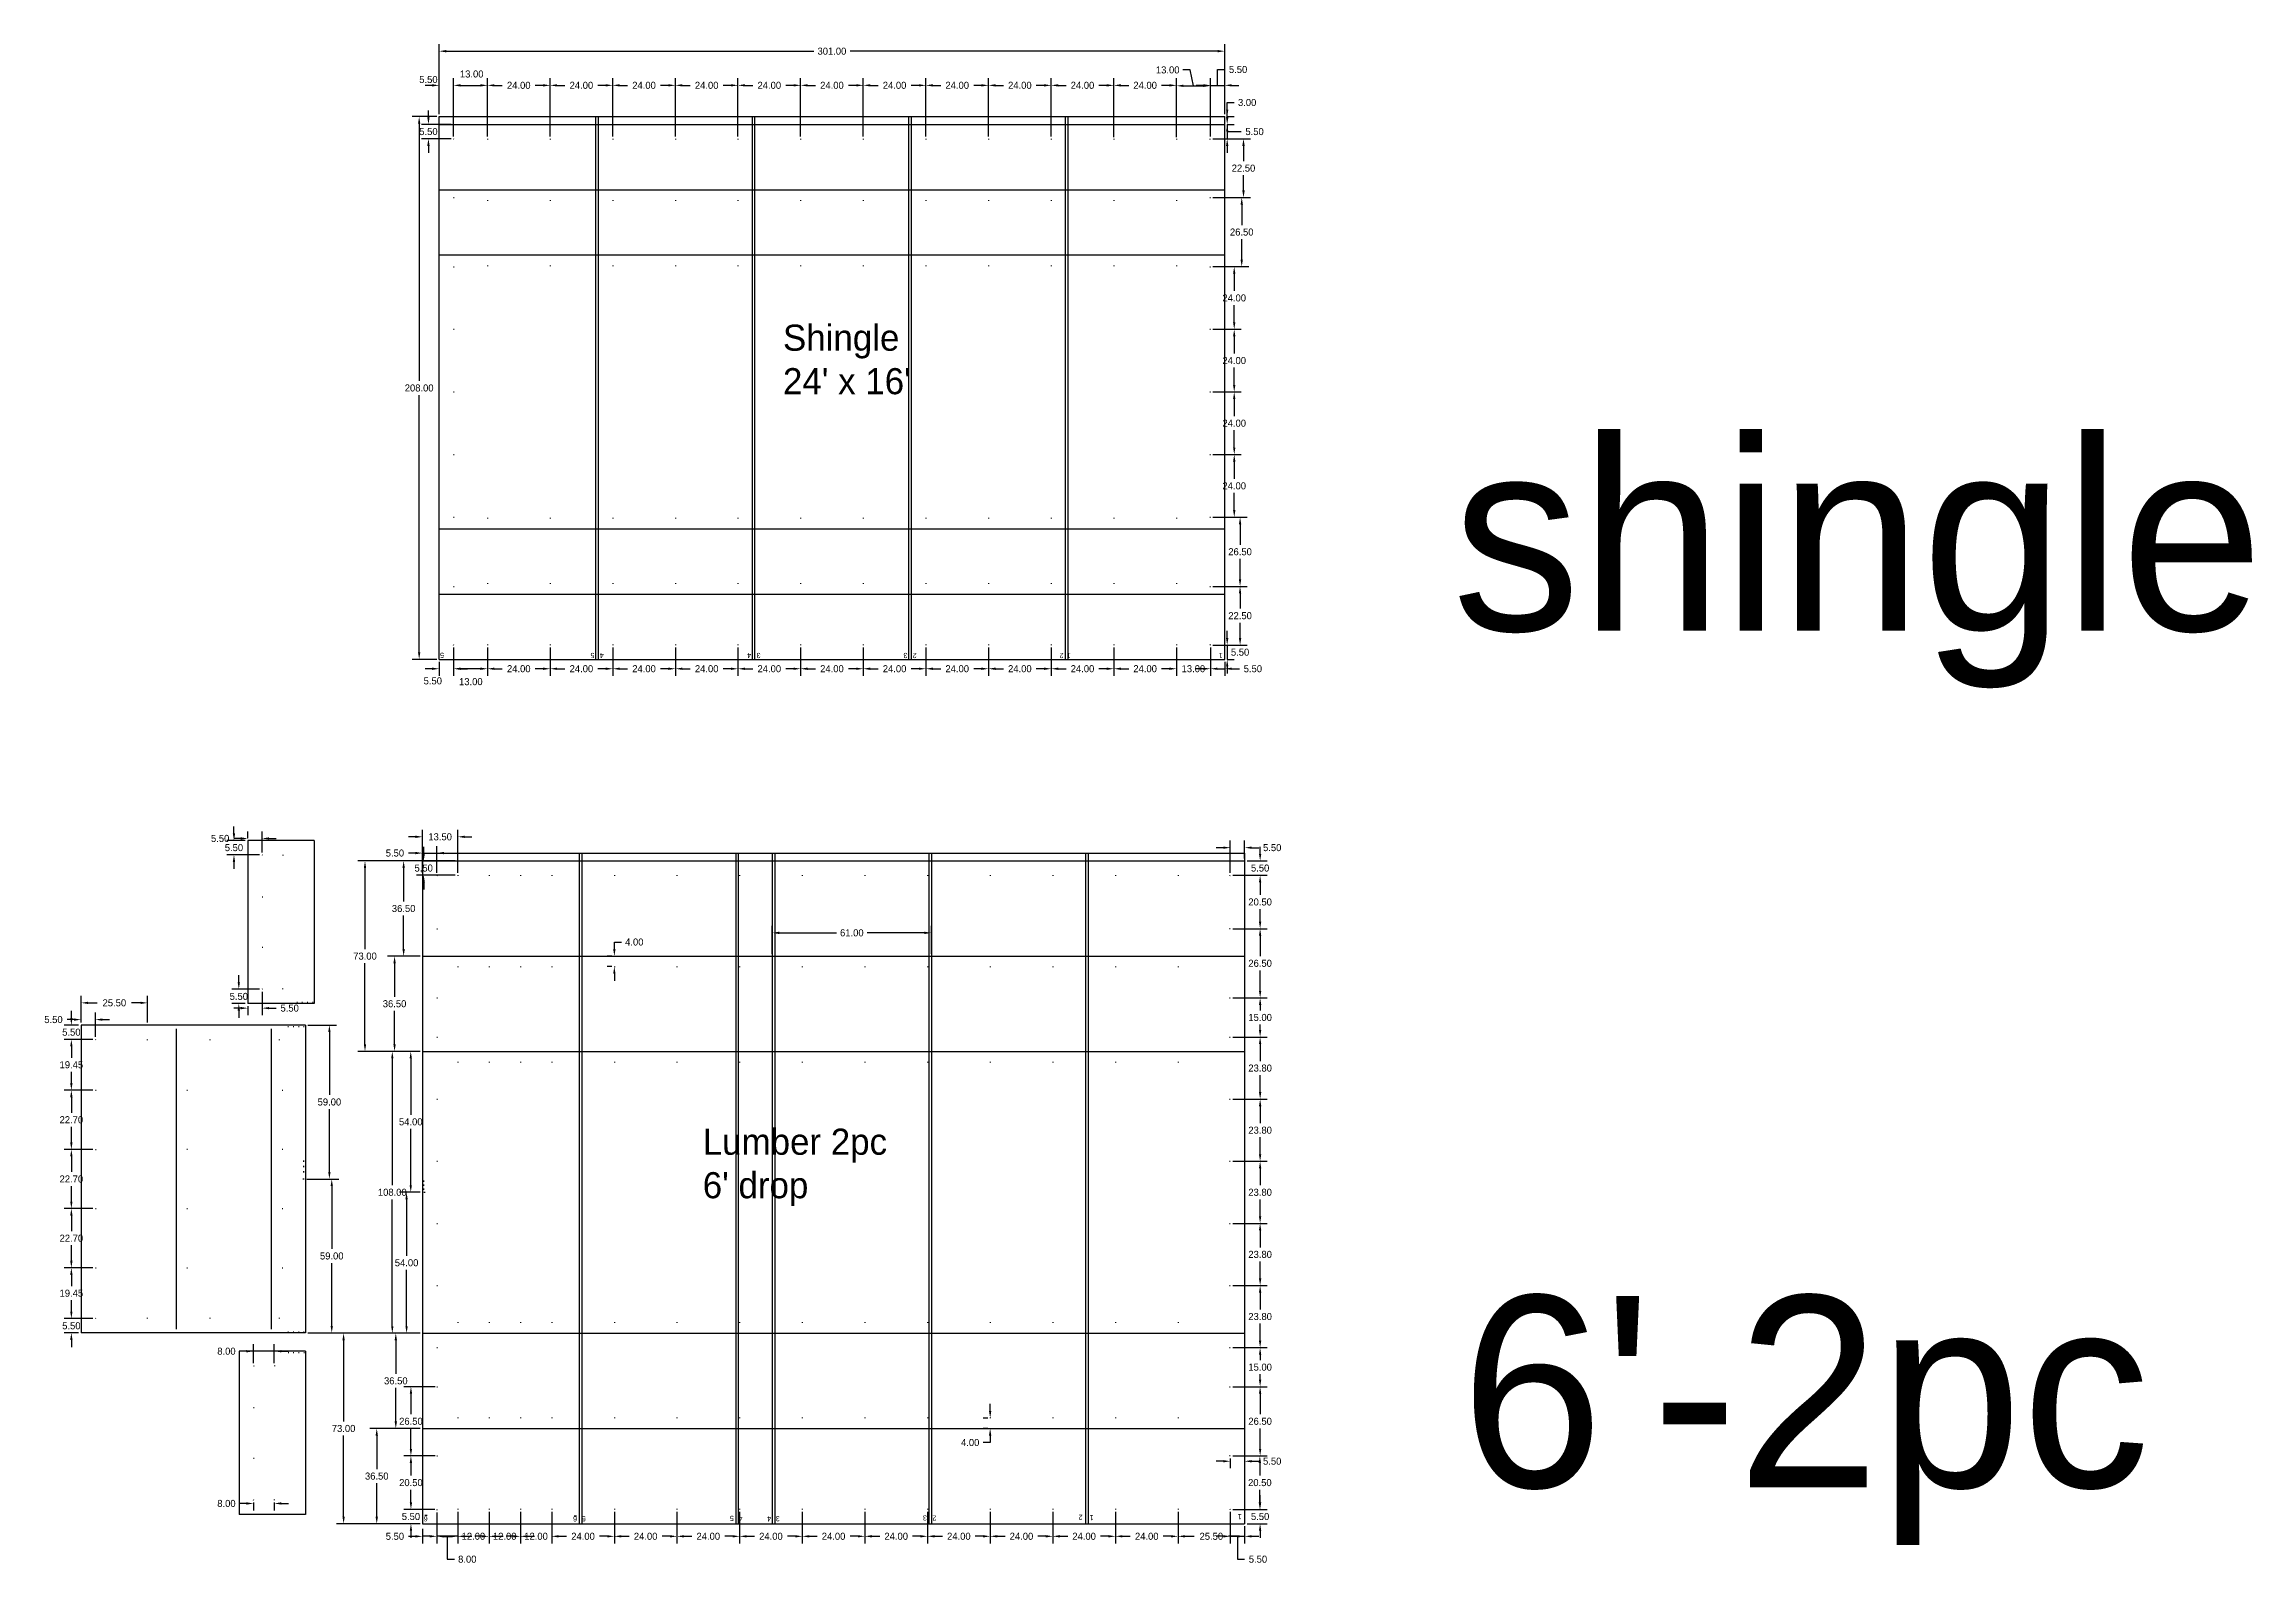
# Model space of a CAD drawing. Header units: millimetres. Extents: x 0 to 3072, y 0 to 988.
# Drawn here: x 43 to 889, y 405 to 988 of the extents above; entities that cross this region are included whole.
import ezdxf

# ---------------------------------------------------------------- set-up
doc = ezdxf.new("R2010")
doc.units = ezdxf.units.MM
for name, color, linetype in [('CUTME', 1, 'Continuous'), ('dim', 7, 'Continuous'), ('PEN1', 5, 'Continuous'), ('PEN2', 95, 'Continuous'), ('PENME', 3, 'Continuous'), ('TEXT', 7, 'Continuous')]:
    doc.layers.add(name, color=color, linetype=linetype)
doc.dimstyles.get("Standard").update_dxf_attribs({"dimtxt": 0.18, "dimasz": 0.18, "dimexe": 0.18, "dimexo": 0.0625, "dimgap": 0.09, "dimtad": 0, "dimtih": 1, "dimtoh": 1, "dimdec": 4, "dimzin": 0, "dimdsep": 46, "dimtxsty": 'Standard', "dimcen": 0.09, "dimadec": 0, "dimazin": 0, "dimtfac": 1, "dimtdec": 4, "dimtofl": 0, "dimtmove": 0, "dimatfit": 3, "dimfxl": 1, "dimtolj": 1, "dimtzin": 0, "dimarcsym": 0})

msp = doc.modelspace()

# ---------------------------------------------------------------- texts
at = {"layer": 'dim', "ltscale": 22, "char_height": 10, "width": 121.73333, "attachment_point": 1}
for s, insert in [("Shingle\\P24' x 16'", (326.251, 880.108)), ("Lumber 2pc\\P6' drop", (295.509, 572.004))]:
    msp.add_mtext(s, dxfattribs=dict(at, insert=insert))
at = {"layer": 'TEXT', "ltscale": 22}
for s, p in [('shingle', (582.7, 762.882)), ("6'-2pc", (585.989, 434.592))]:
    msp.add_text(s, height=73.3264, dxfattribs=at).set_placement(p)
for s, p in [('5', (196.367, 754.374)), ('5', (254.044, 754.317)), ('4', (257.584, 754.317)), ('4', (314.015, 754.317)), ('3', (317.658, 754.317)), ('3', (373.963, 754.317)), ('2', (377.465, 754.317)), ('2', (433.76, 754.317)), ('1', (436.559, 754.317)), ('1', (494.786, 754.317)), ('6', (190.096, 423.499)), ('6', (247.368, 423.465)), ('5', (250.679, 423.56)), ('5', (307.436, 423.655)), ('4', (310.751, 423.515)), ('4', (321.674, 423.469)), ('3', (325.036, 423.554)), ('3', (381.418, 423.868)), ('2', (385.066, 423.748)), ('2', (441.05, 424.103)), ('1', (445.264, 423.962)), ('1', (502.048, 424.285))]:
    msp.add_text(s, height=2, rotation=180, dxfattribs=at).set_placement(p)

# ---------------------------------------------------------------- blocks, each defined once
blk = doc.blocks.new('*D463')
at = {"layer": 'Defpoints', "color": 0}
for p in [(193.64, 425.91), (201.64, 426.11), (193.64, 415.79)]:
    blk.add_point(p, dxfattribs=at)
at = {"layer": 'dim', "color": 0, "lineweight": -2}
for p, q in [((193.64, 424.97), (193.64, 413.09)), ((201.64, 425.17), (201.64, 413.09)), ((190.94, 415.79), (188.24, 415.79)), ((201.64, 415.79), (193.64, 415.79)), ((197.64, 415.79), (197.64, 407.01)), ((204.34, 415.79), (207.04, 415.79)), ((197.64, 407.01), (200.34, 407.01))]:
    blk.add_line(p, q, dxfattribs=at)
at = {"layer": 'dim', "color": 0}
for points in [[(190.94, 416.24), (190.94, 415.34), (193.64, 415.79)], [(204.34, 416.24), (204.34, 415.34), (201.64, 415.79)]]:
    blk.add_solid(points, dxfattribs=at)
at = {"layer": 'dim', "color": 0, "insert": (205.29, 407.01), "char_height": 2.7, "attachment_point": 5}
blk.add_mtext('\\A1;8.00', dxfattribs=at)
blk = doc.blocks.new('*D464')
at = {"layer": 'Defpoints', "color": 0}
for p in [(201.64, 426.11), (213.64, 426.11), (201.64, 415.79)]:
    blk.add_point(p, dxfattribs=at)
at = {"layer": 'dim', "color": 0, "lineweight": -2}
for p, q in [((201.64, 425.17), (201.64, 413.09)), ((213.64, 425.17), (213.64, 413.09)), ((198.94, 415.79), (196.24, 415.79)), ((216.34, 415.79), (219.04, 415.79))]:
    blk.add_line(p, q, dxfattribs=at)
at = {"layer": 'dim', "color": 0}
for points in [[(198.94, 416.24), (198.94, 415.34), (201.64, 415.79)], [(216.34, 416.24), (216.34, 415.34), (213.64, 415.79)]]:
    blk.add_solid(points, dxfattribs=at)
at = {"layer": 'dim', "color": 0, "insert": (207.64, 415.79), "char_height": 2.7, "attachment_point": 5}
blk.add_mtext('\\A1;12.00', dxfattribs=at)
blk = doc.blocks.new('*D465')
at = {"layer": 'Defpoints', "color": 0}
for p in [(213.64, 426.11), (225.64, 426.11), (213.64, 415.79)]:
    blk.add_point(p, dxfattribs=at)
at = {"layer": 'dim', "color": 0, "lineweight": -2}
for p, q in [((213.64, 425.17), (213.64, 413.09)), ((225.64, 425.17), (225.64, 413.09)), ((210.94, 415.79), (208.24, 415.79)), ((228.34, 415.79), (231.04, 415.79))]:
    blk.add_line(p, q, dxfattribs=at)
at = {"layer": 'dim', "color": 0}
for points in [[(210.94, 416.24), (210.94, 415.34), (213.64, 415.79)], [(228.34, 416.24), (228.34, 415.34), (225.64, 415.79)]]:
    blk.add_solid(points, dxfattribs=at)
at = {"layer": 'dim', "color": 0, "insert": (219.64, 415.79), "char_height": 2.7, "attachment_point": 5}
blk.add_mtext('\\A1;12.00', dxfattribs=at)
blk = doc.blocks.new('*D466')
at = {"layer": 'Defpoints', "color": 0}
for p in [(225.64, 426.11), (237.64, 426.11), (225.64, 415.79)]:
    blk.add_point(p, dxfattribs=at)
at = {"layer": 'dim', "color": 0, "lineweight": -2}
for p, q in [((225.64, 425.17), (225.64, 413.09)), ((237.64, 425.17), (237.64, 413.09)), ((222.94, 415.79), (220.24, 415.79)), ((240.34, 415.79), (243.04, 415.79))]:
    blk.add_line(p, q, dxfattribs=at)
at = {"layer": 'dim', "color": 0}
for points in [[(222.94, 416.24), (222.94, 415.34), (225.64, 415.79)], [(240.34, 416.24), (240.34, 415.34), (237.64, 415.79)]]:
    blk.add_solid(points, dxfattribs=at)
at = {"layer": 'dim', "color": 0, "insert": (231.64, 415.79), "char_height": 2.7, "attachment_point": 5}
blk.add_mtext('\\A1;12.00', dxfattribs=at)
blk = doc.blocks.new('*D467')
at = {"layer": 'Defpoints', "color": 0}
for p in [(237.64, 426.11), (261.64, 426.11), (237.64, 415.79)]:
    blk.add_point(p, dxfattribs=at)
at = {"layer": 'dim', "color": 0, "lineweight": -2}
for p, q in [((237.64, 425.17), (237.64, 413.09)), ((261.64, 425.17), (261.64, 413.09)), ((240.34, 415.79), (243.34, 415.79)), ((258.94, 415.79), (255.94, 415.79))]:
    blk.add_line(p, q, dxfattribs=at)
at = {"layer": 'dim', "color": 0}
for points in [[(240.34, 416.24), (240.34, 415.34), (237.64, 415.79)], [(258.94, 416.24), (258.94, 415.34), (261.64, 415.79)]]:
    blk.add_solid(points, dxfattribs=at)
at = {"layer": 'dim', "color": 0, "insert": (249.64, 415.79), "char_height": 2.7, "attachment_point": 5}
blk.add_mtext('\\A1;24.00', dxfattribs=at)
blk = doc.blocks.new('*D468')
at = {"layer": 'Defpoints', "color": 0}
for p in [(261.64, 426.11), (285.64, 426.11), (261.64, 415.79)]:
    blk.add_point(p, dxfattribs=at)
at = {"layer": 'dim', "color": 0, "lineweight": -2}
for p, q in [((261.64, 425.17), (261.64, 413.09)), ((285.64, 425.17), (285.64, 413.09)), ((264.34, 415.79), (267.34, 415.79)), ((282.94, 415.79), (279.94, 415.79))]:
    blk.add_line(p, q, dxfattribs=at)
at = {"layer": 'dim', "color": 0}
for points in [[(264.34, 416.24), (264.34, 415.34), (261.64, 415.79)], [(282.94, 416.24), (282.94, 415.34), (285.64, 415.79)]]:
    blk.add_solid(points, dxfattribs=at)
at = {"layer": 'dim', "color": 0, "insert": (273.64, 415.79), "char_height": 2.7, "attachment_point": 5}
blk.add_mtext('\\A1;24.00', dxfattribs=at)
blk = doc.blocks.new('*D469')
at = {"layer": 'Defpoints', "color": 0}
for p in [(285.64, 426.11), (309.64, 426.11), (285.64, 415.79)]:
    blk.add_point(p, dxfattribs=at)
at = {"layer": 'dim', "color": 0, "lineweight": -2}
for p, q in [((285.64, 425.17), (285.64, 413.09)), ((309.64, 425.17), (309.64, 413.09)), ((288.34, 415.79), (291.34, 415.79)), ((306.94, 415.79), (303.94, 415.79))]:
    blk.add_line(p, q, dxfattribs=at)
at = {"layer": 'dim', "color": 0}
for points in [[(288.34, 416.24), (288.34, 415.34), (285.64, 415.79)], [(306.94, 416.24), (306.94, 415.34), (309.64, 415.79)]]:
    blk.add_solid(points, dxfattribs=at)
at = {"layer": 'dim', "color": 0, "insert": (297.64, 415.79), "char_height": 2.7, "attachment_point": 5}
blk.add_mtext('\\A1;24.00', dxfattribs=at)
blk = doc.blocks.new('*D470')
at = {"layer": 'Defpoints', "color": 0}
for p in [(309.64, 426.11), (333.64, 426.11), (309.64, 415.79)]:
    blk.add_point(p, dxfattribs=at)
at = {"layer": 'dim', "color": 0, "lineweight": -2}
for p, q in [((309.64, 425.17), (309.64, 413.09)), ((333.64, 425.17), (333.64, 413.09)), ((312.34, 415.79), (315.34, 415.79)), ((330.94, 415.79), (327.94, 415.79))]:
    blk.add_line(p, q, dxfattribs=at)
at = {"layer": 'dim', "color": 0}
for points in [[(312.34, 416.24), (312.34, 415.34), (309.64, 415.79)], [(330.94, 416.24), (330.94, 415.34), (333.64, 415.79)]]:
    blk.add_solid(points, dxfattribs=at)
at = {"layer": 'dim', "color": 0, "insert": (321.64, 415.79), "char_height": 2.7, "attachment_point": 5}
blk.add_mtext('\\A1;24.00', dxfattribs=at)
blk = doc.blocks.new('*D471')
at = {"layer": 'Defpoints', "color": 0}
for p in [(333.64, 426.11), (357.64, 426.11), (333.64, 415.79)]:
    blk.add_point(p, dxfattribs=at)
at = {"layer": 'dim', "color": 0, "lineweight": -2}
for p, q in [((333.64, 425.17), (333.64, 413.09)), ((357.64, 425.17), (357.64, 413.09)), ((336.34, 415.79), (339.34, 415.79)), ((354.94, 415.79), (351.94, 415.79))]:
    blk.add_line(p, q, dxfattribs=at)
at = {"layer": 'dim', "color": 0}
for points in [[(336.34, 416.24), (336.34, 415.34), (333.64, 415.79)], [(354.94, 416.24), (354.94, 415.34), (357.64, 415.79)]]:
    blk.add_solid(points, dxfattribs=at)
at = {"layer": 'dim', "color": 0, "insert": (345.64, 415.79), "char_height": 2.7, "attachment_point": 5}
blk.add_mtext('\\A1;24.00', dxfattribs=at)
blk = doc.blocks.new('*D472')
at = {"layer": 'Defpoints', "color": 0}
for p in [(357.64, 426.11), (381.64, 426.11), (357.64, 415.79)]:
    blk.add_point(p, dxfattribs=at)
at = {"layer": 'dim', "color": 0, "lineweight": -2}
for p, q in [((357.64, 425.17), (357.64, 413.09)), ((381.64, 425.17), (381.64, 413.09)), ((360.34, 415.79), (363.34, 415.79)), ((378.94, 415.79), (375.94, 415.79))]:
    blk.add_line(p, q, dxfattribs=at)
at = {"layer": 'dim', "color": 0}
for points in [[(360.34, 416.24), (360.34, 415.34), (357.64, 415.79)], [(378.94, 416.24), (378.94, 415.34), (381.64, 415.79)]]:
    blk.add_solid(points, dxfattribs=at)
at = {"layer": 'dim', "color": 0, "insert": (369.64, 415.79), "char_height": 2.7, "attachment_point": 5}
blk.add_mtext('\\A1;24.00', dxfattribs=at)
blk = doc.blocks.new('*D473')
at = {"layer": 'Defpoints', "color": 0}
for p in [(381.64, 426.11), (405.64, 426.11), (381.64, 415.79)]:
    blk.add_point(p, dxfattribs=at)
at = {"layer": 'dim', "color": 0, "lineweight": -2}
for p, q in [((381.64, 425.17), (381.64, 413.09)), ((405.64, 425.17), (405.64, 413.09)), ((384.34, 415.79), (387.34, 415.79)), ((402.94, 415.79), (399.94, 415.79))]:
    blk.add_line(p, q, dxfattribs=at)
at = {"layer": 'dim', "color": 0}
for points in [[(384.34, 416.24), (384.34, 415.34), (381.64, 415.79)], [(402.94, 416.24), (402.94, 415.34), (405.64, 415.79)]]:
    blk.add_solid(points, dxfattribs=at)
at = {"layer": 'dim', "color": 0, "insert": (393.64, 415.79), "char_height": 2.7, "attachment_point": 5}
blk.add_mtext('\\A1;24.00', dxfattribs=at)
blk = doc.blocks.new('*D474')
at = {"layer": 'Defpoints', "color": 0}
for p in [(405.64, 426.11), (429.64, 426.11), (405.64, 415.79)]:
    blk.add_point(p, dxfattribs=at)
at = {"layer": 'dim', "color": 0, "lineweight": -2}
for p, q in [((405.64, 425.17), (405.64, 413.09)), ((429.64, 425.17), (429.64, 413.09)), ((408.34, 415.79), (411.34, 415.79)), ((426.94, 415.79), (423.94, 415.79))]:
    blk.add_line(p, q, dxfattribs=at)
at = {"layer": 'dim', "color": 0}
for points in [[(408.34, 416.24), (408.34, 415.34), (405.64, 415.79)], [(426.94, 416.24), (426.94, 415.34), (429.64, 415.79)]]:
    blk.add_solid(points, dxfattribs=at)
at = {"layer": 'dim', "color": 0, "insert": (417.64, 415.79), "char_height": 2.7, "attachment_point": 5}
blk.add_mtext('\\A1;24.00', dxfattribs=at)
blk = doc.blocks.new('*D475')
at = {"layer": 'Defpoints', "color": 0}
for p in [(429.64, 426.11), (453.64, 426.11), (429.64, 415.79)]:
    blk.add_point(p, dxfattribs=at)
at = {"layer": 'dim', "color": 0, "lineweight": -2}
for p, q in [((429.64, 425.17), (429.64, 413.09)), ((453.64, 425.17), (453.64, 413.09)), ((432.34, 415.79), (435.34, 415.79)), ((450.94, 415.79), (447.94, 415.79))]:
    blk.add_line(p, q, dxfattribs=at)
at = {"layer": 'dim', "color": 0}
for points in [[(432.34, 416.24), (432.34, 415.34), (429.64, 415.79)], [(450.94, 416.24), (450.94, 415.34), (453.64, 415.79)]]:
    blk.add_solid(points, dxfattribs=at)
at = {"layer": 'dim', "color": 0, "insert": (441.64, 415.79), "char_height": 2.7, "attachment_point": 5}
blk.add_mtext('\\A1;24.00', dxfattribs=at)
blk = doc.blocks.new('*D476')
at = {"layer": 'Defpoints', "color": 0}
for p in [(453.64, 426.11), (477.64, 426.11), (453.64, 415.79)]:
    blk.add_point(p, dxfattribs=at)
at = {"layer": 'dim', "color": 0, "lineweight": -2}
for p, q in [((453.64, 425.17), (453.64, 413.09)), ((477.64, 425.17), (477.64, 413.09)), ((456.34, 415.79), (459.34, 415.79)), ((474.94, 415.79), (471.94, 415.79))]:
    blk.add_line(p, q, dxfattribs=at)
at = {"layer": 'dim', "color": 0}
for points in [[(456.34, 416.24), (456.34, 415.34), (453.64, 415.79)], [(474.94, 416.24), (474.94, 415.34), (477.64, 415.79)]]:
    blk.add_solid(points, dxfattribs=at)
at = {"layer": 'dim', "color": 0, "insert": (465.64, 415.79), "char_height": 2.7, "attachment_point": 5}
blk.add_mtext('\\A1;24.00', dxfattribs=at)
blk = doc.blocks.new('*D477')
at = {"layer": 'Defpoints', "color": 0}
for p in [(477.64, 426.11), (477.64, 415.79), (503.14, 420.61)]:
    blk.add_point(p, dxfattribs=at)
at = {"layer": 'dim', "color": 0, "lineweight": -2}
for p, q in [((477.64, 425.17), (477.64, 413.09)), ((480.34, 415.79), (483.86, 415.79)), ((500.44, 415.79), (496.91, 415.79)), ((503.14, 419.67), (503.14, 413.09))]:
    blk.add_line(p, q, dxfattribs=at)
at = {"layer": 'dim', "color": 0}
for points in [[(480.34, 416.24), (480.34, 415.34), (477.64, 415.79)], [(500.44, 416.24), (500.44, 415.34), (503.14, 415.79)]]:
    blk.add_solid(points, dxfattribs=at)
at = {"layer": 'dim', "color": 0, "insert": (490.39, 415.79), "char_height": 2.7, "attachment_point": 5}
blk.add_mtext('\\A1;25.50', dxfattribs=at)
blk = doc.blocks.new('*D459')
at = {"layer": 'Defpoints', "color": 0}
for p in [(82.82, 620.21), (57.32, 611.71), (82.82, 611.71)]:
    blk.add_point(p, dxfattribs=at)
at = {"layer": 'dim', "color": 0, "lineweight": -2}
for p, q in [((57.32, 612.64), (57.32, 622.91)), ((60.02, 620.21), (63.54, 620.21)), ((80.12, 620.21), (76.59, 620.21)), ((82.82, 612.64), (82.82, 622.91))]:
    blk.add_line(p, q, dxfattribs=at)
at = {"layer": 'dim', "color": 0}
for points in [[(60.02, 620.66), (60.02, 619.76), (57.32, 620.21)], [(80.12, 620.66), (80.12, 619.76), (82.82, 620.21)]]:
    blk.add_solid(points, dxfattribs=at)
at = {"layer": 'dim', "color": 0, "insert": (70.07, 620.21), "char_height": 2.7, "attachment_point": 5}
blk.add_mtext('\\A1;25.50', dxfattribs=at)
blk = doc.blocks.new('*D478')
at = {"layer": 'Defpoints', "color": 0}
for p in [(62.82, 499.21), (53.59, 493.71), (57.32, 493.71)]:
    blk.add_point(p, dxfattribs=at)
at = {"layer": 'dim', "color": 0, "lineweight": -2}
for p, q in [((61.88, 499.21), (50.89, 499.21)), ((53.59, 501.91), (53.59, 504.61)), ((56.38, 493.71), (50.89, 493.71)), ((53.59, 491.01), (53.59, 488.31))]:
    blk.add_line(p, q, dxfattribs=at)
at = {"layer": 'dim', "color": 0}
for points in [[(53.14, 501.91), (54.04, 501.91), (53.59, 499.21)], [(53.14, 491.01), (54.04, 491.01), (53.59, 493.71)]]:
    blk.add_solid(points, dxfattribs=at)
at = {"layer": 'dim', "color": 0, "insert": (53.59, 496.46), "char_height": 2.7, "attachment_point": 5}
blk.add_mtext('\\A1;5.50', dxfattribs=at)
blk = doc.blocks.new('*D479')
at = {"layer": 'Defpoints', "color": 0}
for p in [(62.82, 518.66), (53.59, 499.21), (62.82, 499.21)]:
    blk.add_point(p, dxfattribs=at)
at = {"layer": 'dim', "color": 0, "lineweight": -2}
for p, q in [((61.88, 518.66), (50.89, 518.66)), ((53.59, 515.96), (53.59, 511.63)), ((61.88, 499.21), (50.89, 499.21)), ((53.59, 501.91), (53.59, 506.23))]:
    blk.add_line(p, q, dxfattribs=at)
at = {"layer": 'dim', "color": 0}
for points in [[(53.14, 515.96), (54.04, 515.96), (53.59, 518.66)], [(53.14, 501.91), (54.04, 501.91), (53.59, 499.21)]]:
    blk.add_solid(points, dxfattribs=at)
at = {"layer": 'dim', "color": 0, "insert": (53.59, 508.93), "char_height": 2.7, "attachment_point": 5}
blk.add_mtext('\\A1;19.45', dxfattribs=at)
blk = doc.blocks.new('*D480')
at = {"layer": 'Defpoints', "color": 0}
for p in [(62.82, 541.36), (53.59, 518.66), (62.82, 518.66)]:
    blk.add_point(p, dxfattribs=at)
at = {"layer": 'dim', "color": 0, "lineweight": -2}
for p, q in [((61.88, 541.36), (50.89, 541.36)), ((53.59, 538.66), (53.59, 532.71)), ((53.59, 521.36), (53.59, 527.31)), ((61.88, 518.66), (50.89, 518.66))]:
    blk.add_line(p, q, dxfattribs=at)
at = {"layer": 'dim', "color": 0}
for points in [[(53.14, 538.66), (54.04, 538.66), (53.59, 541.36)], [(53.14, 521.36), (54.04, 521.36), (53.59, 518.66)]]:
    blk.add_solid(points, dxfattribs=at)
at = {"layer": 'dim', "color": 0, "insert": (53.59, 530.01), "char_height": 2.7, "attachment_point": 5}
blk.add_mtext('\\A1;22.70', dxfattribs=at)
blk = doc.blocks.new('*D481')
at = {"layer": 'Defpoints', "color": 0}
for p in [(62.82, 564.06), (53.59, 541.36), (62.82, 541.36)]:
    blk.add_point(p, dxfattribs=at)
at = {"layer": 'dim', "color": 0, "lineweight": -2}
for p, q in [((61.88, 564.06), (50.89, 564.06)), ((53.59, 561.36), (53.59, 555.41)), ((53.59, 544.06), (53.59, 550.01)), ((61.88, 541.36), (50.89, 541.36))]:
    blk.add_line(p, q, dxfattribs=at)
at = {"layer": 'dim', "color": 0}
for points in [[(53.14, 561.36), (54.04, 561.36), (53.59, 564.06)], [(53.14, 544.06), (54.04, 544.06), (53.59, 541.36)]]:
    blk.add_solid(points, dxfattribs=at)
at = {"layer": 'dim', "color": 0, "insert": (53.59, 552.71), "char_height": 2.7, "attachment_point": 5}
blk.add_mtext('\\A1;22.70', dxfattribs=at)
blk = doc.blocks.new('*D482')
at = {"layer": 'Defpoints', "color": 0}
for p in [(62.82, 586.76), (53.59, 564.06), (62.82, 564.06)]:
    blk.add_point(p, dxfattribs=at)
at = {"layer": 'dim', "color": 0, "lineweight": -2}
for p, q in [((61.88, 586.76), (50.89, 586.76)), ((53.59, 584.06), (53.59, 578.11)), ((53.59, 566.76), (53.59, 572.71)), ((61.88, 564.06), (50.89, 564.06))]:
    blk.add_line(p, q, dxfattribs=at)
at = {"layer": 'dim', "color": 0}
for points in [[(53.14, 584.06), (54.04, 584.06), (53.59, 586.76)], [(53.14, 566.76), (54.04, 566.76), (53.59, 564.06)]]:
    blk.add_solid(points, dxfattribs=at)
at = {"layer": 'dim', "color": 0, "insert": (53.59, 575.41), "char_height": 2.7, "attachment_point": 5}
blk.add_mtext('\\A1;22.70', dxfattribs=at)
blk = doc.blocks.new('*D483')
at = {"layer": 'Defpoints', "color": 0}
for p in [(62.82, 606.21), (53.59, 586.76), (62.82, 586.76)]:
    blk.add_point(p, dxfattribs=at)
at = {"layer": 'dim', "color": 0, "lineweight": -2}
for p, q in [((61.88, 606.21), (50.89, 606.21)), ((53.59, 603.51), (53.59, 599.18)), ((53.59, 589.46), (53.59, 593.78)), ((61.88, 586.76), (50.89, 586.76))]:
    blk.add_line(p, q, dxfattribs=at)
at = {"layer": 'dim', "color": 0}
for points in [[(53.14, 603.51), (54.04, 603.51), (53.59, 606.21)], [(53.14, 589.46), (54.04, 589.46), (53.59, 586.76)]]:
    blk.add_solid(points, dxfattribs=at)
at = {"layer": 'dim', "color": 0, "insert": (53.59, 596.48), "char_height": 2.7, "attachment_point": 5}
blk.add_mtext('\\A1;19.45', dxfattribs=at)
blk = doc.blocks.new('*D484')
at = {"layer": 'Defpoints', "color": 0}
for p in [(53.59, 611.71), (57.32, 611.71), (62.82, 606.21)]:
    blk.add_point(p, dxfattribs=at)
at = {"layer": 'dim', "color": 0, "lineweight": -2}
for p, q in [((56.38, 611.71), (50.89, 611.71)), ((53.59, 614.41), (53.59, 617.11)), ((61.88, 606.21), (50.89, 606.21)), ((53.59, 603.51), (53.59, 600.81))]:
    blk.add_line(p, q, dxfattribs=at)
at = {"layer": 'dim', "color": 0}
for points in [[(53.14, 614.41), (54.04, 614.41), (53.59, 611.71)], [(53.14, 603.51), (54.04, 603.51), (53.59, 606.21)]]:
    blk.add_solid(points, dxfattribs=at)
at = {"layer": 'dim', "color": 0, "insert": (53.59, 608.96), "char_height": 2.7, "attachment_point": 5}
blk.add_mtext('\\A1;5.50', dxfattribs=at)
blk = doc.blocks.new('*D485')
at = {"layer": 'Defpoints', "color": 0}
for p in [(57.32, 611.71), (62.82, 613.79), (62.82, 606.21)]:
    blk.add_point(p, dxfattribs=at)
at = {"layer": 'dim', "color": 0, "lineweight": -2}
for p, q in [((54.62, 613.79), (51.92, 613.79)), ((57.32, 612.64), (57.32, 616.49)), ((62.82, 607.15), (62.82, 616.49)), ((65.52, 613.79), (68.22, 613.79))]:
    blk.add_line(p, q, dxfattribs=at)
at = {"layer": 'dim', "color": 0}
for points in [[(54.62, 614.24), (54.62, 613.34), (57.32, 613.79)], [(65.52, 614.24), (65.52, 613.34), (62.82, 613.79)]]:
    blk.add_solid(points, dxfattribs=at)
at = {"layer": 'dim', "color": 0, "insert": (46.74, 613.79), "char_height": 2.7, "attachment_point": 5}
blk.add_mtext('\\A1;5.50', dxfattribs=at)
blk = doc.blocks.new('*D486')
at = {"layer": 'Defpoints', "color": 0}
for p in [(193.64, 425.91), (188.14, 419.58), (188.14, 415.78)]:
    blk.add_point(p, dxfattribs=at)
at = {"layer": 'dim', "color": 0, "lineweight": -2}
for p, q in [((193.64, 424.97), (193.64, 413.08)), ((185.44, 415.78), (182.74, 415.78)), ((188.14, 418.64), (188.14, 413.08)), ((196.34, 415.78), (199.04, 415.78))]:
    blk.add_line(p, q, dxfattribs=at)
at = {"layer": 'dim', "color": 0}
for points in [[(185.44, 416.23), (185.44, 415.33), (188.14, 415.78)], [(196.34, 416.23), (196.34, 415.33), (193.64, 415.78)]]:
    blk.add_solid(points, dxfattribs=at)
at = {"layer": 'dim', "color": 0, "insert": (177.56, 415.78), "char_height": 2.7, "attachment_point": 5}
blk.add_mtext('\\A1;5.50', dxfattribs=at)
blk = doc.blocks.new('*D487')
at = {"layer": 'Defpoints', "color": 0}
for p in [(193.84, 426.11), (183.7, 420.61), (188.14, 420.61)]:
    blk.add_point(p, dxfattribs=at)
at = {"layer": 'dim', "color": 0, "lineweight": -2}
for p, q in [((183.7, 428.81), (183.7, 431.51)), ((192.9, 426.11), (181, 426.11)), ((187.2, 420.61), (181, 420.61)), ((183.7, 417.91), (183.7, 415.21))]:
    blk.add_line(p, q, dxfattribs=at)
at = {"layer": 'dim', "color": 0}
for points in [[(183.25, 428.81), (184.15, 428.81), (183.7, 426.11)], [(183.25, 417.91), (184.15, 417.91), (183.7, 420.61)]]:
    blk.add_solid(points, dxfattribs=at)
at = {"layer": 'dim', "color": 0, "insert": (183.7, 423.36), "char_height": 2.7, "attachment_point": 5}
blk.add_mtext('\\A1;5.50', dxfattribs=at)
blk = doc.blocks.new('*D488')
at = {"layer": 'Defpoints', "color": 0}
for p in [(193.89, 446.61), (183.7, 426.11), (193.84, 426.11)]:
    blk.add_point(p, dxfattribs=at)
at = {"layer": 'dim', "color": 0, "lineweight": -2}
for p, q in [((192.95, 446.61), (181, 446.61)), ((183.7, 443.91), (183.7, 439.06)), ((183.7, 428.81), (183.7, 433.66)), ((192.9, 426.11), (181, 426.11))]:
    blk.add_line(p, q, dxfattribs=at)
at = {"layer": 'dim', "color": 0}
for points in [[(183.25, 443.91), (184.15, 443.91), (183.7, 446.61)], [(183.25, 428.81), (184.15, 428.81), (183.7, 426.11)]]:
    blk.add_solid(points, dxfattribs=at)
at = {"layer": 'dim', "color": 0, "insert": (183.7, 436.36), "char_height": 2.7, "attachment_point": 5}
blk.add_mtext('\\A1;20.50', dxfattribs=at)
blk = doc.blocks.new('*D489')
at = {"layer": 'Defpoints', "color": 0}
for p in [(193.89, 473.11), (183.7, 446.61), (193.89, 446.61)]:
    blk.add_point(p, dxfattribs=at)
at = {"layer": 'dim', "color": 0, "lineweight": -2}
for p, q in [((192.95, 473.11), (181, 473.11)), ((183.7, 470.41), (183.7, 462.56)), ((183.7, 449.31), (183.7, 457.16)), ((192.95, 446.61), (181, 446.61))]:
    blk.add_line(p, q, dxfattribs=at)
at = {"layer": 'dim', "color": 0}
for points in [[(183.25, 470.41), (184.15, 470.41), (183.7, 473.11)], [(183.25, 449.31), (184.15, 449.31), (183.7, 446.61)]]:
    blk.add_solid(points, dxfattribs=at)
at = {"layer": 'dim', "color": 0, "insert": (183.7, 459.86), "char_height": 2.7, "attachment_point": 5}
blk.add_mtext('\\A1;26.50', dxfattribs=at)
blk = doc.blocks.new('*D490')
at = {"layer": 'Defpoints', "color": 0}
for p in [(188.14, 638.11), (177.43, 601.61), (188.14, 601.61)]:
    blk.add_point(p, dxfattribs=at)
at = {"layer": 'dim', "color": 0, "lineweight": -2}
for p, q in [((187.2, 638.11), (174.73, 638.11)), ((177.43, 635.41), (177.43, 622.56)), ((177.43, 604.31), (177.43, 617.16)), ((187.2, 601.61), (174.73, 601.61))]:
    blk.add_line(p, q, dxfattribs=at)
at = {"layer": 'dim', "color": 0}
for points in [[(176.98, 635.41), (177.88, 635.41), (177.43, 638.11)], [(176.98, 604.31), (177.88, 604.31), (177.43, 601.61)]]:
    blk.add_solid(points, dxfattribs=at)
at = {"layer": 'dim', "color": 0, "insert": (177.43, 619.86), "char_height": 2.7, "attachment_point": 5}
blk.add_mtext('\\A1;36.50', dxfattribs=at)
blk = doc.blocks.new('*D491')
at = {"layer": 'Defpoints', "color": 0}
for p in [(188.14, 601.61), (176.56, 493.61), (188.14, 493.61)]:
    blk.add_point(p, dxfattribs=at)
at = {"layer": 'dim', "color": 0, "lineweight": -2}
for p, q in [((187.2, 601.61), (173.86, 601.61)), ((176.56, 598.91), (176.56, 550.31)), ((176.56, 496.31), (176.56, 544.91)), ((187.2, 493.61), (173.86, 493.61))]:
    blk.add_line(p, q, dxfattribs=at)
at = {"layer": 'dim', "color": 0}
for points in [[(176.11, 598.91), (177.01, 598.91), (176.56, 601.61)], [(176.11, 496.31), (177.01, 496.31), (176.56, 493.61)]]:
    blk.add_solid(points, dxfattribs=at)
at = {"layer": 'dim', "color": 0, "insert": (176.56, 547.61), "char_height": 2.7, "attachment_point": 5}
blk.add_mtext('\\A1;108.00', dxfattribs=at)
blk = doc.blocks.new('*D492')
at = {"layer": 'Defpoints', "color": 0}
for p in [(188.14, 493.61), (177.91, 457.11), (188.14, 457.11)]:
    blk.add_point(p, dxfattribs=at)
at = {"layer": 'dim', "color": 0, "lineweight": -2}
for p, q in [((187.2, 493.61), (175.21, 493.61)), ((177.91, 490.91), (177.91, 478.06)), ((177.91, 459.81), (177.91, 472.66)), ((187.2, 457.11), (175.21, 457.11))]:
    blk.add_line(p, q, dxfattribs=at)
at = {"layer": 'dim', "color": 0}
for points in [[(177.46, 490.91), (178.36, 490.91), (177.91, 493.61)], [(177.46, 459.81), (178.36, 459.81), (177.91, 457.11)]]:
    blk.add_solid(points, dxfattribs=at)
at = {"layer": 'dim', "color": 0, "insert": (177.91, 475.36), "char_height": 2.7, "attachment_point": 5}
blk.add_mtext('\\A1;36.50', dxfattribs=at)
blk = doc.blocks.new('*D493')
at = {"layer": 'Defpoints', "color": 0}
for p in [(180.91, 674.61), (188.14, 674.61), (188.14, 638.11)]:
    blk.add_point(p, dxfattribs=at)
at = {"layer": 'dim', "color": 0, "lineweight": -2}
for p, q in [((187.2, 674.61), (178.21, 674.61)), ((180.91, 671.91), (180.91, 659.06)), ((180.91, 640.81), (180.91, 653.66)), ((187.2, 638.11), (178.21, 638.11))]:
    blk.add_line(p, q, dxfattribs=at)
at = {"layer": 'dim', "color": 0}
for points in [[(180.46, 671.91), (181.36, 671.91), (180.91, 674.61)], [(180.46, 640.81), (181.36, 640.81), (180.91, 638.11)]]:
    blk.add_solid(points, dxfattribs=at)
at = {"layer": 'dim', "color": 0, "insert": (180.91, 656.36), "char_height": 2.7, "attachment_point": 5}
blk.add_mtext('\\A1;36.50', dxfattribs=at)
blk = doc.blocks.new('*D494')
at = {"layer": 'Defpoints', "color": 0}
for p in [(170.6, 457.11), (187.2, 457.11), (188.14, 420.61)]:
    blk.add_point(p, dxfattribs=at)
at = {"layer": 'dim', "color": 0, "lineweight": -2}
for p, q in [((186.26, 457.11), (167.9, 457.11)), ((170.6, 454.41), (170.6, 441.56)), ((170.6, 423.31), (170.6, 436.16)), ((187.2, 420.61), (167.9, 420.61))]:
    blk.add_line(p, q, dxfattribs=at)
at = {"layer": 'dim', "color": 0}
for points in [[(170.15, 454.41), (171.05, 454.41), (170.6, 457.11)], [(170.15, 423.31), (171.05, 423.31), (170.6, 420.61)]]:
    blk.add_solid(points, dxfattribs=at)
at = {"layer": 'dim', "color": 0, "insert": (170.6, 438.86), "char_height": 2.7, "attachment_point": 5}
blk.add_mtext('\\A1;36.50', dxfattribs=at)
blk = doc.blocks.new('*D495')
at = {"layer": 'Defpoints', "color": 0}
for p in [(166.1, 674.61), (188.14, 674.61), (188.14, 601.61)]:
    blk.add_point(p, dxfattribs=at)
at = {"layer": 'dim', "color": 0, "lineweight": -2}
for p, q in [((187.2, 674.61), (163.4, 674.61)), ((166.1, 671.91), (166.1, 640.81)), ((166.1, 604.31), (166.1, 635.41)), ((187.2, 601.61), (163.4, 601.61))]:
    blk.add_line(p, q, dxfattribs=at)
at = {"layer": 'dim', "color": 0}
for points in [[(165.65, 671.91), (166.55, 671.91), (166.1, 674.61)], [(165.65, 604.31), (166.55, 604.31), (166.1, 601.61)]]:
    blk.add_solid(points, dxfattribs=at)
at = {"layer": 'dim', "color": 0, "insert": (166.1, 638.11), "char_height": 2.7, "attachment_point": 5}
blk.add_mtext('\\A1;73.00', dxfattribs=at)
blk = doc.blocks.new('*D460')
at = {"layer": 'Defpoints', "color": 0}
for p in [(188.14, 493.61), (157.9, 420.61), (187.2, 420.61)]:
    blk.add_point(p, dxfattribs=at)
at = {"layer": 'dim', "color": 0, "lineweight": -2}
for p, q in [((187.2, 493.61), (155.2, 493.61)), ((157.9, 490.91), (157.9, 459.81)), ((157.9, 423.31), (157.9, 454.41)), ((186.26, 420.61), (155.2, 420.61))]:
    blk.add_line(p, q, dxfattribs=at)
at = {"layer": 'dim', "color": 0}
for points in [[(157.45, 490.91), (158.35, 490.91), (157.9, 493.61)], [(157.45, 423.31), (158.35, 423.31), (157.9, 420.61)]]:
    blk.add_solid(points, dxfattribs=at)
at = {"layer": 'dim', "color": 0, "insert": (157.9, 457.11), "char_height": 2.7, "attachment_point": 5}
blk.add_mtext('\\A1;73.00', dxfattribs=at)
blk = doc.blocks.new('*D496')
at = {"layer": 'Defpoints', "color": 0}
for p in [(188.14, 677.61), (188.14, 669.11), (193.64, 669.11)]:
    blk.add_point(p, dxfattribs=at)
at = {"layer": 'dim', "color": 0, "lineweight": -2}
for p, q in [((185.44, 677.61), (182.74, 677.61)), ((188.14, 670.04), (188.14, 680.31)), ((193.64, 670.04), (193.64, 680.31)), ((196.34, 677.61), (199.04, 677.61))]:
    blk.add_line(p, q, dxfattribs=at)
at = {"layer": 'dim', "color": 0}
for points in [[(185.44, 678.06), (185.44, 677.16), (188.14, 677.61)], [(196.34, 678.06), (196.34, 677.16), (193.64, 677.61)]]:
    blk.add_solid(points, dxfattribs=at)
at = {"layer": 'dim', "color": 0, "insert": (177.56, 677.61), "char_height": 2.7, "attachment_point": 5}
blk.add_mtext('\\A1;5.50', dxfattribs=at)
blk = doc.blocks.new('*D497')
at = {"layer": 'Defpoints', "color": 0}
for p in [(183.63, 601.61), (188.14, 601.61), (188.14, 547.61)]:
    blk.add_point(p, dxfattribs=at)
at = {"layer": 'dim', "color": 0, "lineweight": -2}
for p, q in [((187.2, 601.61), (180.93, 601.61)), ((183.63, 598.91), (183.63, 577.31)), ((183.63, 550.31), (183.63, 571.91)), ((187.2, 547.61), (180.93, 547.61))]:
    blk.add_line(p, q, dxfattribs=at)
at = {"layer": 'dim', "color": 0}
for points in [[(183.18, 598.91), (184.08, 598.91), (183.63, 601.61)], [(183.18, 550.31), (184.08, 550.31), (183.63, 547.61)]]:
    blk.add_solid(points, dxfattribs=at)
at = {"layer": 'dim', "color": 0, "insert": (183.63, 574.61), "char_height": 2.7, "attachment_point": 5}
blk.add_mtext('\\A1;54.00', dxfattribs=at)
blk = doc.blocks.new('*D498')
at = {"layer": 'Defpoints', "color": 0}
for p in [(188.14, 547.61), (182.03, 493.61), (188.14, 493.61)]:
    blk.add_point(p, dxfattribs=at)
at = {"layer": 'dim', "color": 0, "lineweight": -2}
for p, q in [((187.2, 547.61), (179.33, 547.61)), ((182.03, 544.91), (182.03, 523.31)), ((182.03, 496.31), (182.03, 517.91)), ((187.2, 493.61), (179.33, 493.61))]:
    blk.add_line(p, q, dxfattribs=at)
at = {"layer": 'dim', "color": 0}
for points in [[(181.58, 544.91), (182.48, 544.91), (182.03, 547.61)], [(181.58, 496.31), (182.48, 496.31), (182.03, 493.61)]]:
    blk.add_solid(points, dxfattribs=at)
at = {"layer": 'dim', "color": 0, "insert": (182.03, 520.61), "char_height": 2.7, "attachment_point": 5}
blk.add_mtext('\\A1;54.00', dxfattribs=at)
blk = doc.blocks.new('*D499')
at = {"layer": 'Defpoints', "color": 0}
for p in [(143.32, 611.71), (152.46, 611.71), (142.82, 552.71)]:
    blk.add_point(p, dxfattribs=at)
at = {"layer": 'dim', "color": 0, "lineweight": -2}
for p, q in [((144.26, 611.71), (155.16, 611.71)), ((152.46, 609.01), (152.46, 584.91)), ((152.46, 555.41), (152.46, 579.51)), ((143.76, 552.71), (155.16, 552.71))]:
    blk.add_line(p, q, dxfattribs=at)
at = {"layer": 'dim', "color": 0}
for points in [[(152.01, 609.01), (152.91, 609.01), (152.46, 611.71)], [(152.01, 555.41), (152.91, 555.41), (152.46, 552.71)]]:
    blk.add_solid(points, dxfattribs=at)
at = {"layer": 'dim', "color": 0, "insert": (152.46, 582.21), "char_height": 2.7, "attachment_point": 5}
blk.add_mtext('\\A1;59.00', dxfattribs=at)
blk = doc.blocks.new('*D500')
at = {"layer": 'Defpoints', "color": 0}
for p in [(142.82, 552.71), (143.32, 493.71), (153.36, 493.71)]:
    blk.add_point(p, dxfattribs=at)
at = {"layer": 'dim', "color": 0, "lineweight": -2}
for p, q in [((143.76, 552.71), (156.06, 552.71)), ((153.36, 550.01), (153.36, 525.91)), ((153.36, 496.41), (153.36, 520.51)), ((144.26, 493.71), (156.06, 493.71))]:
    blk.add_line(p, q, dxfattribs=at)
at = {"layer": 'dim', "color": 0}
for points in [[(152.91, 550.01), (153.81, 550.01), (153.36, 552.71)], [(152.91, 496.41), (153.81, 496.41), (153.36, 493.71)]]:
    blk.add_solid(points, dxfattribs=at)
at = {"layer": 'dim', "color": 0, "insert": (153.36, 523.21), "char_height": 2.7, "attachment_point": 5}
blk.add_mtext('\\A1;59.00', dxfattribs=at)
blk = doc.blocks.new('*D501')
at = {"layer": 'Defpoints', "color": 0}
for p in [(188.59, 674.61), (201.64, 674.61), (201.64, 669.11)]:
    blk.add_point(p, dxfattribs=at)
at = {"layer": 'dim', "color": 0, "lineweight": -2}
for p, q in [((188.59, 677.31), (188.59, 680.01)), ((200.7, 674.61), (185.89, 674.61)), ((200.7, 669.11), (185.89, 669.11)), ((188.59, 666.41), (188.59, 663.71))]:
    blk.add_line(p, q, dxfattribs=at)
at = {"layer": 'dim', "color": 0}
for points in [[(188.14, 677.31), (189.04, 677.31), (188.59, 674.61)], [(188.14, 666.41), (189.04, 666.41), (188.59, 669.11)]]:
    blk.add_solid(points, dxfattribs=at)
at = {"layer": 'dim', "color": 0, "insert": (188.59, 671.86), "char_height": 2.7, "attachment_point": 5}
blk.add_mtext('\\A1;5.50', dxfattribs=at)
blk = doc.blocks.new('*D502')
at = {"layer": 'Defpoints', "color": 0}
for p in [(261.64, 638.11), (261.64, 638.11), (261.64, 634.11)]:
    blk.add_point(p, dxfattribs=at)
at = {"layer": 'dim', "color": 0, "lineweight": -2}
for p, q in [((261.64, 640.81), (261.64, 643.51)), ((261.64, 643.51), (264.34, 643.51)), ((260.7, 638.11), (258.94, 638.11)), ((260.7, 634.11), (258.94, 634.11)), ((261.64, 631.41), (261.64, 628.71))]:
    blk.add_line(p, q, dxfattribs=at)
at = {"layer": 'dim', "color": 0}
for points in [[(261.19, 640.81), (262.09, 640.81), (261.64, 638.11)], [(261.19, 631.41), (262.09, 631.41), (261.64, 634.11)]]:
    blk.add_solid(points, dxfattribs=at)
at = {"layer": 'dim', "color": 0, "insert": (269.29, 643.51), "char_height": 2.7, "attachment_point": 5}
blk.add_mtext('\\A1;4.00', dxfattribs=at)
blk = doc.blocks.new('*D503')
at = {"layer": 'Defpoints', "color": 0}
for p in [(405.64, 461.11), (405.64, 457.11), (405.64, 457.11)]:
    blk.add_point(p, dxfattribs=at)
at = {"layer": 'dim', "color": 0, "lineweight": -2}
for p, q in [((405.64, 463.81), (405.64, 466.51)), ((404.7, 461.11), (402.94, 461.11)), ((404.7, 457.11), (402.94, 457.11)), ((405.64, 451.71), (402.94, 451.71)), ((405.64, 454.41), (405.64, 451.71))]:
    blk.add_line(p, q, dxfattribs=at)
at = {"layer": 'dim', "color": 0}
for points in [[(405.19, 463.81), (406.09, 463.81), (405.64, 461.11)], [(405.19, 454.41), (406.09, 454.41), (405.64, 457.11)]]:
    blk.add_solid(points, dxfattribs=at)
at = {"layer": 'dim', "color": 0, "insert": (397.99, 451.71), "char_height": 2.7, "attachment_point": 5}
blk.add_mtext('\\A1;4.00', dxfattribs=at)
blk = doc.blocks.new('*D504')
at = {"layer": 'Defpoints', "color": 0}
for p in [(201.64, 683.84), (188.14, 674.61), (201.64, 669.11)]:
    blk.add_point(p, dxfattribs=at)
at = {"layer": 'dim', "color": 0, "lineweight": -2}
for p, q in [((188.14, 675.54), (188.14, 686.54)), ((201.64, 670.04), (201.64, 686.54)), ((185.44, 683.84), (182.74, 683.84)), ((204.34, 683.84), (207.04, 683.84))]:
    blk.add_line(p, q, dxfattribs=at)
at = {"layer": 'dim', "color": 0}
for points in [[(185.44, 684.29), (185.44, 683.39), (188.14, 683.84)], [(204.34, 684.29), (204.34, 683.39), (201.64, 683.84)]]:
    blk.add_solid(points, dxfattribs=at)
at = {"layer": 'dim', "color": 0, "insert": (194.89, 683.84), "char_height": 2.7, "attachment_point": 5}
blk.add_mtext('\\A1;13.50', dxfattribs=at)
blk = doc.blocks.new('*D505')
at = {"layer": 'Defpoints', "color": 0}
for p in [(322.14, 647.04), (322.14, 638.11), (383.14, 638.11)]:
    blk.add_point(p, dxfattribs=at)
at = {"layer": 'dim', "color": 0, "lineweight": -2}
for p, q in [((322.14, 639.04), (322.14, 649.74)), ((324.84, 647.04), (346.79, 647.04)), ((380.44, 647.04), (358.49, 647.04)), ((383.14, 639.04), (383.14, 649.74))]:
    blk.add_line(p, q, dxfattribs=at)
at = {"layer": 'dim', "color": 0}
for points in [[(324.84, 647.49), (324.84, 646.59), (322.14, 647.04)], [(380.44, 647.49), (380.44, 646.59), (383.14, 647.04)]]:
    blk.add_solid(points, dxfattribs=at)
at = {"layer": 'dim', "color": 0, "insert": (352.64, 647.04), "char_height": 2.7, "attachment_point": 5}
blk.add_mtext('\\A1;61.00', dxfattribs=at)
blk = doc.blocks.new('*D506')
at = {"layer": 'Defpoints', "color": 0}
for p in [(121.18, 683.21), (121.18, 682.43), (126.68, 676.93)]:
    blk.add_point(p, dxfattribs=at)
at = {"layer": 'dim', "color": 0, "lineweight": -2}
for p, q in [((121.18, 683.37), (121.18, 685.91)), ((126.68, 677.87), (126.68, 685.91)), ((118.48, 683.21), (115.78, 683.21)), ((129.38, 683.21), (132.08, 683.21))]:
    blk.add_line(p, q, dxfattribs=at)
at = {"layer": 'dim', "color": 0}
for points in [[(118.48, 683.66), (118.48, 682.76), (121.18, 683.21)], [(129.38, 683.66), (129.38, 682.76), (126.68, 683.21)]]:
    blk.add_solid(points, dxfattribs=at)
at = {"layer": 'dim', "color": 0, "insert": (110.6, 683.21), "char_height": 2.7, "attachment_point": 5}
blk.add_mtext('\\A1;5.50', dxfattribs=at)
blk = doc.blocks.new('*D507')
at = {"layer": 'Defpoints', "color": 0}
for p in [(115.89, 682.43), (121.18, 682.43), (126.68, 676.93)]:
    blk.add_point(p, dxfattribs=at)
at = {"layer": 'dim', "color": 0, "lineweight": -2}
for p, q in [((115.89, 685.13), (115.89, 687.83)), ((120.24, 682.43), (113.19, 682.43)), ((125.74, 676.93), (113.19, 676.93)), ((115.89, 674.23), (115.89, 671.53))]:
    blk.add_line(p, q, dxfattribs=at)
at = {"layer": 'dim', "color": 0}
for points in [[(115.44, 685.13), (116.34, 685.13), (115.89, 682.43)], [(115.44, 674.23), (116.34, 674.23), (115.89, 676.93)]]:
    blk.add_solid(points, dxfattribs=at)
at = {"layer": 'dim', "color": 0, "insert": (115.89, 679.68), "char_height": 2.7, "attachment_point": 5}
blk.add_mtext('\\A1;5.50', dxfattribs=at)
blk = doc.blocks.new('*D508')
at = {"layer": 'Defpoints', "color": 0}
for p in [(121.18, 619.93), (126.68, 625.43), (126.68, 618.19)]:
    blk.add_point(p, dxfattribs=at)
at = {"layer": 'dim', "color": 0, "lineweight": -2}
for p, q in [((118.48, 618.19), (115.78, 618.19)), ((121.18, 618.99), (121.18, 615.49)), ((126.68, 624.49), (126.68, 615.49)), ((129.38, 618.19), (132.08, 618.19))]:
    blk.add_line(p, q, dxfattribs=at)
at = {"layer": 'dim', "color": 0}
for points in [[(118.48, 618.64), (118.48, 617.74), (121.18, 618.19)], [(129.38, 618.64), (129.38, 617.74), (126.68, 618.19)]]:
    blk.add_solid(points, dxfattribs=at)
at = {"layer": 'dim', "color": 0, "insert": (137.25, 618.19), "char_height": 2.7, "attachment_point": 5}
blk.add_mtext('\\A1;5.50', dxfattribs=at)
blk = doc.blocks.new('*D509')
at = {"layer": 'Defpoints', "color": 0}
for p in [(117.75, 625.43), (121.18, 619.93), (126.68, 625.43)]:
    blk.add_point(p, dxfattribs=at)
at = {"layer": 'dim', "color": 0, "lineweight": -2}
for p, q in [((117.75, 628.13), (117.75, 630.83)), ((125.74, 625.43), (115.05, 625.43)), ((120.24, 619.93), (115.05, 619.93)), ((117.75, 617.23), (117.75, 614.53))]:
    blk.add_line(p, q, dxfattribs=at)
at = {"layer": 'dim', "color": 0}
for points in [[(117.3, 628.13), (118.2, 628.13), (117.75, 625.43)], [(117.3, 617.23), (118.2, 617.23), (117.75, 619.93)]]:
    blk.add_solid(points, dxfattribs=at)
at = {"layer": 'dim', "color": 0, "insert": (117.75, 622.68), "char_height": 2.7, "attachment_point": 5}
blk.add_mtext('\\A1;5.50', dxfattribs=at)
blk = doc.blocks.new('*D461')
at = {"layer": 'Defpoints', "color": 0}
for p in [(123.36, 429.71), (123.36, 428.38), (131.36, 429.71)]:
    blk.add_point(p, dxfattribs=at)
at = {"layer": 'dim', "color": 0, "lineweight": -2}
for p, q in [((120.66, 428.38), (117.96, 428.38)), ((123.36, 428.77), (123.36, 425.68)), ((131.36, 428.77), (131.36, 425.68)), ((134.06, 428.38), (136.76, 428.38))]:
    blk.add_line(p, q, dxfattribs=at)
at = {"layer": 'dim', "color": 0}
for points in [[(120.66, 428.83), (120.66, 427.93), (123.36, 428.38)], [(134.06, 428.83), (134.06, 427.93), (131.36, 428.38)]]:
    blk.add_solid(points, dxfattribs=at)
at = {"layer": 'dim', "color": 0, "insert": (113.01, 428.38), "char_height": 2.7, "attachment_point": 5}
blk.add_mtext('\\A1;8.00', dxfattribs=at)
blk = doc.blocks.new('*D462')
at = {"layer": 'Defpoints', "color": 0}
for p in [(123.36, 486.71), (123.36, 481.21), (131.36, 481.21)]:
    blk.add_point(p, dxfattribs=at)
at = {"layer": 'dim', "color": 0, "lineweight": -2}
for p, q in [((120.66, 486.71), (117.96, 486.71)), ((123.36, 482.14), (123.36, 489.41)), ((131.36, 482.14), (131.36, 489.41)), ((134.06, 486.71), (136.76, 486.71))]:
    blk.add_line(p, q, dxfattribs=at)
at = {"layer": 'dim', "color": 0}
for points in [[(120.66, 487.16), (120.66, 486.26), (123.36, 486.71)], [(134.06, 487.16), (134.06, 486.26), (131.36, 486.71)]]:
    blk.add_solid(points, dxfattribs=at)
at = {"layer": 'dim', "color": 0, "insert": (113.01, 486.71), "char_height": 2.7, "attachment_point": 5}
blk.add_mtext('\\A1;8.00', dxfattribs=at)
blk = doc.blocks.new('*D510')
at = {"layer": 'Defpoints', "color": 0}
for p in [(497.64, 669.11), (503.14, 674.61), (509.08, 669.11)]:
    blk.add_point(p, dxfattribs=at)
at = {"layer": 'dim', "color": 0, "lineweight": -2}
for p, q in [((509.08, 677.31), (509.08, 680.01)), ((498.58, 669.11), (511.78, 669.11)), ((504.08, 674.61), (511.78, 674.61)), ((509.08, 666.41), (509.08, 663.71))]:
    blk.add_line(p, q, dxfattribs=at)
at = {"layer": 'dim', "color": 0}
for points in [[(508.63, 677.31), (509.53, 677.31), (509.08, 674.61)], [(508.63, 666.41), (509.53, 666.41), (509.08, 669.11)]]:
    blk.add_solid(points, dxfattribs=at)
at = {"layer": 'dim', "color": 0, "insert": (509.08, 671.86), "char_height": 2.7, "attachment_point": 5}
blk.add_mtext('\\A1;5.50', dxfattribs=at)
blk = doc.blocks.new('*D511')
at = {"layer": 'Defpoints', "color": 0}
for p in [(497.64, 669.11), (497.64, 648.61), (509.08, 648.61)]:
    blk.add_point(p, dxfattribs=at)
at = {"layer": 'dim', "color": 0, "lineweight": -2}
for p, q in [((498.58, 669.11), (511.78, 669.11)), ((509.08, 666.41), (509.08, 661.56)), ((509.08, 651.31), (509.08, 656.16)), ((498.58, 648.61), (511.78, 648.61))]:
    blk.add_line(p, q, dxfattribs=at)
at = {"layer": 'dim', "color": 0}
for points in [[(508.63, 666.41), (509.53, 666.41), (509.08, 669.11)], [(508.63, 651.31), (509.53, 651.31), (509.08, 648.61)]]:
    blk.add_solid(points, dxfattribs=at)
at = {"layer": 'dim', "color": 0, "insert": (509.08, 658.86), "char_height": 2.7, "attachment_point": 5}
blk.add_mtext('\\A1;20.50', dxfattribs=at)
blk = doc.blocks.new('*D512')
at = {"layer": 'Defpoints', "color": 0}
for p in [(497.64, 607.11), (497.64, 583.31), (509.08, 583.31)]:
    blk.add_point(p, dxfattribs=at)
at = {"layer": 'dim', "color": 0, "lineweight": -2}
for p, q in [((498.58, 607.11), (511.78, 607.11)), ((509.08, 604.41), (509.08, 597.91)), ((509.08, 586.01), (509.08, 592.51)), ((498.58, 583.31), (511.78, 583.31))]:
    blk.add_line(p, q, dxfattribs=at)
at = {"layer": 'dim', "color": 0}
for points in [[(508.63, 604.41), (509.53, 604.41), (509.08, 607.11)], [(508.63, 586.01), (509.53, 586.01), (509.08, 583.31)]]:
    blk.add_solid(points, dxfattribs=at)
at = {"layer": 'dim', "color": 0, "insert": (509.08, 595.21), "char_height": 2.7, "attachment_point": 5}
blk.add_mtext('\\A1;23.80', dxfattribs=at)
blk = doc.blocks.new('*D513')
at = {"layer": 'Defpoints', "color": 0}
for p in [(497.64, 583.31), (497.64, 559.51), (509.08, 559.51)]:
    blk.add_point(p, dxfattribs=at)
at = {"layer": 'dim', "color": 0, "lineweight": -2}
for p, q in [((498.58, 583.31), (511.78, 583.31)), ((509.08, 580.61), (509.08, 574.11)), ((509.08, 562.21), (509.08, 568.71)), ((498.58, 559.51), (511.78, 559.51))]:
    blk.add_line(p, q, dxfattribs=at)
at = {"layer": 'dim', "color": 0}
for points in [[(508.63, 580.61), (509.53, 580.61), (509.08, 583.31)], [(508.63, 562.21), (509.53, 562.21), (509.08, 559.51)]]:
    blk.add_solid(points, dxfattribs=at)
at = {"layer": 'dim', "color": 0, "insert": (509.08, 571.41), "char_height": 2.7, "attachment_point": 5}
blk.add_mtext('\\A1;23.80', dxfattribs=at)
blk = doc.blocks.new('*D514')
at = {"layer": 'Defpoints', "color": 0}
for p in [(497.64, 559.51), (497.64, 535.71), (509.08, 535.71)]:
    blk.add_point(p, dxfattribs=at)
at = {"layer": 'dim', "color": 0, "lineweight": -2}
for p, q in [((498.58, 559.51), (511.78, 559.51)), ((509.08, 556.81), (509.08, 550.31)), ((509.08, 538.41), (509.08, 544.91)), ((498.58, 535.71), (511.78, 535.71))]:
    blk.add_line(p, q, dxfattribs=at)
at = {"layer": 'dim', "color": 0}
for points in [[(508.63, 556.81), (509.53, 556.81), (509.08, 559.51)], [(508.63, 538.41), (509.53, 538.41), (509.08, 535.71)]]:
    blk.add_solid(points, dxfattribs=at)
at = {"layer": 'dim', "color": 0, "insert": (509.08, 547.61), "char_height": 2.7, "attachment_point": 5}
blk.add_mtext('\\A1;23.80', dxfattribs=at)
blk = doc.blocks.new('*D515')
at = {"layer": 'Defpoints', "color": 0}
for p in [(497.64, 535.71), (497.64, 511.91), (509.08, 511.91)]:
    blk.add_point(p, dxfattribs=at)
at = {"layer": 'dim', "color": 0, "lineweight": -2}
for p, q in [((498.58, 535.71), (511.78, 535.71)), ((509.08, 533.01), (509.08, 526.51)), ((509.08, 514.61), (509.08, 521.11)), ((498.58, 511.91), (511.78, 511.91))]:
    blk.add_line(p, q, dxfattribs=at)
at = {"layer": 'dim', "color": 0}
for points in [[(508.63, 533.01), (509.53, 533.01), (509.08, 535.71)], [(508.63, 514.61), (509.53, 514.61), (509.08, 511.91)]]:
    blk.add_solid(points, dxfattribs=at)
at = {"layer": 'dim', "color": 0, "insert": (509.08, 523.81), "char_height": 2.7, "attachment_point": 5}
blk.add_mtext('\\A1;23.80', dxfattribs=at)
blk = doc.blocks.new('*D516')
at = {"layer": 'Defpoints', "color": 0}
for p in [(497.64, 511.91), (497.64, 488.11), (509.08, 488.11)]:
    blk.add_point(p, dxfattribs=at)
at = {"layer": 'dim', "color": 0, "lineweight": -2}
for p, q in [((498.58, 511.91), (511.78, 511.91)), ((509.08, 509.21), (509.08, 502.71)), ((509.08, 490.81), (509.08, 497.31)), ((498.58, 488.11), (511.78, 488.11))]:
    blk.add_line(p, q, dxfattribs=at)
at = {"layer": 'dim', "color": 0}
for points in [[(508.63, 509.21), (509.53, 509.21), (509.08, 511.91)], [(508.63, 490.81), (509.53, 490.81), (509.08, 488.11)]]:
    blk.add_solid(points, dxfattribs=at)
at = {"layer": 'dim', "color": 0, "insert": (509.08, 500.01), "char_height": 2.7, "attachment_point": 5}
blk.add_mtext('\\A1;23.80', dxfattribs=at)
blk = doc.blocks.new('*D517')
at = {"layer": 'Defpoints', "color": 0}
for p in [(497.64, 488.11), (497.64, 473.11), (509.08, 473.11)]:
    blk.add_point(p, dxfattribs=at)
at = {"layer": 'dim', "color": 0, "lineweight": -2}
for p, q in [((498.58, 488.11), (511.78, 488.11)), ((509.08, 485.41), (509.08, 483.31)), ((509.08, 475.81), (509.08, 477.91)), ((498.58, 473.11), (511.78, 473.11))]:
    blk.add_line(p, q, dxfattribs=at)
at = {"layer": 'dim', "color": 0}
for points in [[(508.63, 485.41), (509.53, 485.41), (509.08, 488.11)], [(508.63, 475.81), (509.53, 475.81), (509.08, 473.11)]]:
    blk.add_solid(points, dxfattribs=at)
at = {"layer": 'dim', "color": 0, "insert": (509.08, 480.61), "char_height": 2.7, "attachment_point": 5}
blk.add_mtext('\\A1;15.00', dxfattribs=at)
blk = doc.blocks.new('*D518')
at = {"layer": 'Defpoints', "color": 0}
for p in [(497.64, 473.11), (497.64, 446.61), (509.08, 446.61)]:
    blk.add_point(p, dxfattribs=at)
at = {"layer": 'dim', "color": 0, "lineweight": -2}
for p, q in [((498.58, 473.11), (511.78, 473.11)), ((509.08, 470.41), (509.08, 462.56)), ((509.08, 449.31), (509.08, 457.16)), ((498.58, 446.61), (511.78, 446.61))]:
    blk.add_line(p, q, dxfattribs=at)
at = {"layer": 'dim', "color": 0}
for points in [[(508.63, 470.41), (509.53, 470.41), (509.08, 473.11)], [(508.63, 449.31), (509.53, 449.31), (509.08, 446.61)]]:
    blk.add_solid(points, dxfattribs=at)
at = {"layer": 'dim', "color": 0, "insert": (509.08, 459.86), "char_height": 2.7, "attachment_point": 5}
blk.add_mtext('\\A1;26.50', dxfattribs=at)
blk = doc.blocks.new('*D519')
at = {"layer": 'Defpoints', "color": 0}
for p in [(497.64, 446.61), (497.64, 426.11), (508.98, 426.11)]:
    blk.add_point(p, dxfattribs=at)
at = {"layer": 'dim', "color": 0, "lineweight": -2}
for p, q in [((498.58, 446.61), (511.68, 446.61)), ((508.98, 443.91), (508.98, 439.06)), ((508.98, 428.81), (508.98, 433.66)), ((498.58, 426.11), (511.68, 426.11))]:
    blk.add_line(p, q, dxfattribs=at)
at = {"layer": 'dim', "color": 0}
for points in [[(508.53, 443.91), (509.43, 443.91), (508.98, 446.61)], [(508.53, 428.81), (509.43, 428.81), (508.98, 426.11)]]:
    blk.add_solid(points, dxfattribs=at)
at = {"layer": 'dim', "color": 0, "insert": (508.98, 436.36), "char_height": 2.7, "attachment_point": 5}
blk.add_mtext('\\A1;20.50', dxfattribs=at)
blk = doc.blocks.new('*D520')
at = {"layer": 'Defpoints', "color": 0}
for p in [(497.64, 426.11), (503.14, 420.61), (509.08, 420.61)]:
    blk.add_point(p, dxfattribs=at)
at = {"layer": 'dim', "color": 0, "lineweight": -2}
for p, q in [((509.08, 428.81), (509.08, 431.51)), ((498.58, 426.11), (511.78, 426.11)), ((504.08, 420.61), (511.78, 420.61)), ((509.08, 417.91), (509.08, 415.21))]:
    blk.add_line(p, q, dxfattribs=at)
at = {"layer": 'dim', "color": 0}
for points in [[(508.63, 428.81), (509.53, 428.81), (509.08, 426.11)], [(508.63, 417.91), (509.53, 417.91), (509.08, 420.61)]]:
    blk.add_solid(points, dxfattribs=at)
at = {"layer": 'dim', "color": 0, "insert": (509.08, 423.36), "char_height": 2.7, "attachment_point": 5}
blk.add_mtext('\\A1;5.50', dxfattribs=at)
blk = doc.blocks.new('*D521')
at = {"layer": 'Defpoints', "color": 0}
for p in [(497.64, 426.11), (503.14, 420.61), (503.14, 415.79)]:
    blk.add_point(p, dxfattribs=at)
at = {"layer": 'dim', "color": 0, "lineweight": -2}
for p, q in [((497.64, 425.17), (497.64, 413.09)), ((494.94, 415.79), (492.24, 415.79)), ((497.64, 415.79), (503.14, 415.79)), ((500.39, 415.79), (500.39, 407.01)), ((503.14, 419.67), (503.14, 413.09)), ((505.84, 415.79), (508.54, 415.79)), ((500.39, 407.01), (503.09, 407.01))]:
    blk.add_line(p, q, dxfattribs=at)
at = {"layer": 'dim', "color": 0}
for points in [[(494.94, 416.24), (494.94, 415.34), (497.64, 415.79)], [(505.84, 416.24), (505.84, 415.34), (503.14, 415.79)]]:
    blk.add_solid(points, dxfattribs=at)
at = {"layer": 'dim', "color": 0, "insert": (508.26, 407.01), "char_height": 2.7, "attachment_point": 5}
blk.add_mtext('\\A1;5.50', dxfattribs=at)
blk = doc.blocks.new('*D522')
at = {"layer": 'Defpoints', "color": 0}
for p in [(497.64, 446.61), (503.14, 446.61), (503.14, 444.56)]:
    blk.add_point(p, dxfattribs=at)
at = {"layer": 'dim', "color": 0, "lineweight": -2}
for p, q in [((494.94, 444.56), (492.24, 444.56)), ((497.64, 445.67), (497.64, 441.86)), ((503.14, 445.67), (503.14, 441.86)), ((505.84, 444.56), (508.54, 444.56))]:
    blk.add_line(p, q, dxfattribs=at)
at = {"layer": 'dim', "color": 0}
for points in [[(494.94, 445.01), (494.94, 444.11), (497.64, 444.56)], [(505.84, 445.01), (505.84, 444.11), (503.14, 444.56)]]:
    blk.add_solid(points, dxfattribs=at)
at = {"layer": 'dim', "color": 0, "insert": (513.71, 444.56), "char_height": 2.7, "attachment_point": 5}
blk.add_mtext('\\A1;5.50', dxfattribs=at)
blk = doc.blocks.new('*D523')
at = {"layer": 'Defpoints', "color": 0}
for p in [(503.14, 679.68), (497.64, 669.11), (503.14, 674.61)]:
    blk.add_point(p, dxfattribs=at)
at = {"layer": 'dim', "color": 0, "lineweight": -2}
for p, q in [((494.94, 679.68), (492.24, 679.68)), ((497.64, 670.04), (497.64, 682.38)), ((503.14, 675.54), (503.14, 682.38)), ((505.84, 679.68), (508.54, 679.68))]:
    blk.add_line(p, q, dxfattribs=at)
at = {"layer": 'dim', "color": 0}
for points in [[(494.94, 680.13), (494.94, 679.23), (497.64, 679.68)], [(505.84, 680.13), (505.84, 679.23), (503.14, 679.68)]]:
    blk.add_solid(points, dxfattribs=at)
at = {"layer": 'dim', "color": 0, "insert": (513.71, 679.68), "char_height": 2.7, "attachment_point": 5}
blk.add_mtext('\\A1;5.50', dxfattribs=at)
blk = doc.blocks.new('*D524')
at = {"layer": 'Defpoints', "color": 0}
for p in [(497.64, 622.11), (509.08, 622.11), (497.64, 607.11)]:
    blk.add_point(p, dxfattribs=at)
at = {"layer": 'dim', "color": 0, "lineweight": -2}
for p, q in [((498.58, 622.11), (511.78, 622.11)), ((509.08, 619.41), (509.08, 617.31)), ((509.08, 609.81), (509.08, 611.91)), ((498.58, 607.11), (511.78, 607.11))]:
    blk.add_line(p, q, dxfattribs=at)
at = {"layer": 'dim', "color": 0}
for points in [[(508.63, 619.41), (509.53, 619.41), (509.08, 622.11)], [(508.63, 609.81), (509.53, 609.81), (509.08, 607.11)]]:
    blk.add_solid(points, dxfattribs=at)
at = {"layer": 'dim', "color": 0, "insert": (509.08, 614.61), "char_height": 2.7, "attachment_point": 5}
blk.add_mtext('\\A1;15.00', dxfattribs=at)
blk = doc.blocks.new('*D525')
at = {"layer": 'Defpoints', "color": 0}
for p in [(497.64, 648.61), (509.08, 648.61), (497.64, 622.11)]:
    blk.add_point(p, dxfattribs=at)
at = {"layer": 'dim', "color": 0, "lineweight": -2}
for p, q in [((498.58, 648.61), (511.78, 648.61)), ((509.08, 645.91), (509.08, 638.06)), ((509.08, 624.81), (509.08, 632.66)), ((498.58, 622.11), (511.78, 622.11))]:
    blk.add_line(p, q, dxfattribs=at)
at = {"layer": 'dim', "color": 0}
for points in [[(508.63, 645.91), (509.53, 645.91), (509.08, 648.61)], [(508.63, 624.81), (509.53, 624.81), (509.08, 622.11)]]:
    blk.add_solid(points, dxfattribs=at)
at = {"layer": 'dim', "color": 0, "insert": (509.08, 635.36), "char_height": 2.7, "attachment_point": 5}
blk.add_mtext('\\A1;26.50', dxfattribs=at)
blk = doc.blocks.new('*D664')
at = {"layer": 'Defpoints', "color": 0}
for p in [(194.51, 959.82), (186.85, 751.82), (194.51, 751.82)]:
    blk.add_point(p, dxfattribs=at)
at = {"layer": 'dim', "color": 0, "lineweight": -2}
for p, q in [((193.58, 959.82), (184.15, 959.82)), ((186.85, 957.12), (186.85, 858.52)), ((186.85, 754.52), (186.85, 853.12)), ((193.58, 751.82), (184.15, 751.82))]:
    blk.add_line(p, q, dxfattribs=at)
at = {"layer": 'dim', "color": 0}
for points in [[(186.4, 957.12), (187.3, 957.12), (186.85, 959.82)], [(186.4, 754.52), (187.3, 754.52), (186.85, 751.82)]]:
    blk.add_solid(points, dxfattribs=at)
at = {"layer": 'dim', "color": 0, "insert": (186.85, 855.82), "char_height": 2.7, "attachment_point": 5}
blk.add_mtext('\\A1;208.00', dxfattribs=at)
blk = doc.blocks.new('*D665')
at = {"layer": 'Defpoints', "color": 0}
for p in [(200.01, 757.32), (194.51, 751.82), (194.51, 748.24)]:
    blk.add_point(p, dxfattribs=at)
at = {"layer": 'dim', "color": 0, "lineweight": -2}
for p, q in [((200.01, 756.38), (200.01, 745.54)), ((191.81, 748.24), (189.11, 748.24)), ((194.51, 750.88), (194.51, 745.54)), ((202.71, 748.24), (205.41, 748.24))]:
    blk.add_line(p, q, dxfattribs=at)
at = {"layer": 'dim', "color": 0}
for points in [[(191.81, 748.69), (191.81, 747.79), (194.51, 748.24)], [(202.71, 748.69), (202.71, 747.79), (200.01, 748.24)]]:
    blk.add_solid(points, dxfattribs=at)
at = {"layer": 'dim', "color": 0, "insert": (192.08, 743.57), "char_height": 2.7, "attachment_point": 5}
blk.add_mtext('\\A1;5.50', dxfattribs=at)
blk = doc.blocks.new('*D666')
at = {"layer": 'Defpoints', "color": 0}
for p in [(200.01, 757.32), (213.02, 757.32), (200.01, 748.24)]:
    blk.add_point(p, dxfattribs=at)
at = {"layer": 'dim', "color": 0, "lineweight": -2}
for p, q in [((200.01, 756.38), (200.01, 745.54)), ((213.02, 756.38), (213.02, 745.54)), ((210.32, 748.24), (202.71, 748.24))]:
    blk.add_line(p, q, dxfattribs=at)
at = {"layer": 'dim', "color": 0}
for points in [[(202.71, 748.69), (202.71, 747.79), (200.01, 748.24)], [(210.32, 748.69), (210.32, 747.79), (213.02, 748.24)]]:
    blk.add_solid(points, dxfattribs=at)
at = {"layer": 'dim', "color": 0, "insert": (206.65, 743.28), "char_height": 2.7, "attachment_point": 5}
blk.add_mtext('\\A1;13.00', dxfattribs=at)
blk = doc.blocks.new('*D667')
at = {"layer": 'Defpoints', "color": 0}
for p in [(213.02, 757.32), (237.02, 757.32), (213.02, 748.24)]:
    blk.add_point(p, dxfattribs=at)
at = {"layer": 'dim', "color": 0, "lineweight": -2}
for p, q in [((213.02, 756.38), (213.02, 745.54)), ((237.02, 756.38), (237.02, 745.54)), ((215.72, 748.24), (218.72, 748.24)), ((234.32, 748.24), (231.32, 748.24))]:
    blk.add_line(p, q, dxfattribs=at)
at = {"layer": 'dim', "color": 0}
for points in [[(215.72, 748.69), (215.72, 747.79), (213.02, 748.24)], [(234.32, 748.69), (234.32, 747.79), (237.02, 748.24)]]:
    blk.add_solid(points, dxfattribs=at)
at = {"layer": 'dim', "color": 0, "insert": (225.02, 748.24), "char_height": 2.7, "attachment_point": 5}
blk.add_mtext('\\A1;24.00', dxfattribs=at)
blk = doc.blocks.new('*D668')
at = {"layer": 'Defpoints', "color": 0}
for p in [(237.02, 757.32), (261.02, 757.32), (237.02, 748.24)]:
    blk.add_point(p, dxfattribs=at)
at = {"layer": 'dim', "color": 0, "lineweight": -2}
for p, q in [((237.02, 756.38), (237.02, 745.54)), ((261.02, 756.38), (261.02, 745.54)), ((239.72, 748.24), (242.72, 748.24)), ((258.32, 748.24), (255.32, 748.24))]:
    blk.add_line(p, q, dxfattribs=at)
at = {"layer": 'dim', "color": 0}
for points in [[(239.72, 748.69), (239.72, 747.79), (237.02, 748.24)], [(258.32, 748.69), (258.32, 747.79), (261.02, 748.24)]]:
    blk.add_solid(points, dxfattribs=at)
at = {"layer": 'dim', "color": 0, "insert": (249.02, 748.24), "char_height": 2.7, "attachment_point": 5}
blk.add_mtext('\\A1;24.00', dxfattribs=at)
blk = doc.blocks.new('*D669')
at = {"layer": 'Defpoints', "color": 0}
for p in [(261.02, 757.32), (285.02, 757.32), (261.02, 748.24)]:
    blk.add_point(p, dxfattribs=at)
at = {"layer": 'dim', "color": 0, "lineweight": -2}
for p, q in [((261.02, 756.38), (261.02, 745.54)), ((285.02, 756.38), (285.02, 745.54)), ((263.72, 748.24), (266.72, 748.24)), ((282.32, 748.24), (279.32, 748.24))]:
    blk.add_line(p, q, dxfattribs=at)
at = {"layer": 'dim', "color": 0}
for points in [[(263.72, 748.69), (263.72, 747.79), (261.02, 748.24)], [(282.32, 748.69), (282.32, 747.79), (285.02, 748.24)]]:
    blk.add_solid(points, dxfattribs=at)
at = {"layer": 'dim', "color": 0, "insert": (273.02, 748.24), "char_height": 2.7, "attachment_point": 5}
blk.add_mtext('\\A1;24.00', dxfattribs=at)
blk = doc.blocks.new('*D670')
at = {"layer": 'Defpoints', "color": 0}
for p in [(285.02, 757.32), (309.02, 757.32), (285.02, 748.24)]:
    blk.add_point(p, dxfattribs=at)
at = {"layer": 'dim', "color": 0, "lineweight": -2}
for p, q in [((285.02, 756.38), (285.02, 745.54)), ((309.02, 756.38), (309.02, 745.54)), ((287.72, 748.24), (290.72, 748.24)), ((306.32, 748.24), (303.32, 748.24))]:
    blk.add_line(p, q, dxfattribs=at)
at = {"layer": 'dim', "color": 0}
for points in [[(287.72, 748.69), (287.72, 747.79), (285.02, 748.24)], [(306.32, 748.69), (306.32, 747.79), (309.02, 748.24)]]:
    blk.add_solid(points, dxfattribs=at)
at = {"layer": 'dim', "color": 0, "insert": (297.02, 748.24), "char_height": 2.7, "attachment_point": 5}
blk.add_mtext('\\A1;24.00', dxfattribs=at)
blk = doc.blocks.new('*D671')
at = {"layer": 'Defpoints', "color": 0}
for p in [(309.02, 757.32), (333.02, 757.32), (309.02, 748.24)]:
    blk.add_point(p, dxfattribs=at)
at = {"layer": 'dim', "color": 0, "lineweight": -2}
for p, q in [((309.02, 756.38), (309.02, 745.54)), ((333.02, 756.38), (333.02, 745.54)), ((311.72, 748.24), (314.72, 748.24)), ((330.32, 748.24), (327.32, 748.24))]:
    blk.add_line(p, q, dxfattribs=at)
at = {"layer": 'dim', "color": 0}
for points in [[(311.72, 748.69), (311.72, 747.79), (309.02, 748.24)], [(330.32, 748.69), (330.32, 747.79), (333.02, 748.24)]]:
    blk.add_solid(points, dxfattribs=at)
at = {"layer": 'dim', "color": 0, "insert": (321.02, 748.24), "char_height": 2.7, "attachment_point": 5}
blk.add_mtext('\\A1;24.00', dxfattribs=at)
blk = doc.blocks.new('*D672')
at = {"layer": 'Defpoints', "color": 0}
for p in [(333.02, 757.32), (357.02, 757.32), (333.02, 748.24)]:
    blk.add_point(p, dxfattribs=at)
at = {"layer": 'dim', "color": 0, "lineweight": -2}
for p, q in [((333.02, 756.38), (333.02, 745.54)), ((357.02, 756.38), (357.02, 745.54)), ((335.72, 748.24), (338.72, 748.24)), ((354.32, 748.24), (351.32, 748.24))]:
    blk.add_line(p, q, dxfattribs=at)
at = {"layer": 'dim', "color": 0}
for points in [[(335.72, 748.69), (335.72, 747.79), (333.02, 748.24)], [(354.32, 748.69), (354.32, 747.79), (357.02, 748.24)]]:
    blk.add_solid(points, dxfattribs=at)
at = {"layer": 'dim', "color": 0, "insert": (345.02, 748.24), "char_height": 2.7, "attachment_point": 5}
blk.add_mtext('\\A1;24.00', dxfattribs=at)
blk = doc.blocks.new('*D673')
at = {"layer": 'Defpoints', "color": 0}
for p in [(357.02, 757.32), (381.02, 757.32), (357.02, 748.24)]:
    blk.add_point(p, dxfattribs=at)
at = {"layer": 'dim', "color": 0, "lineweight": -2}
for p, q in [((357.02, 756.38), (357.02, 745.54)), ((381.02, 756.38), (381.02, 745.54)), ((359.72, 748.24), (362.72, 748.24)), ((378.32, 748.24), (375.32, 748.24))]:
    blk.add_line(p, q, dxfattribs=at)
at = {"layer": 'dim', "color": 0}
for points in [[(359.72, 748.69), (359.72, 747.79), (357.02, 748.24)], [(378.32, 748.69), (378.32, 747.79), (381.02, 748.24)]]:
    blk.add_solid(points, dxfattribs=at)
at = {"layer": 'dim', "color": 0, "insert": (369.02, 748.24), "char_height": 2.7, "attachment_point": 5}
blk.add_mtext('\\A1;24.00', dxfattribs=at)
blk = doc.blocks.new('*D674')
at = {"layer": 'Defpoints', "color": 0}
for p in [(381.02, 757.32), (405.02, 757.32), (381.02, 748.24)]:
    blk.add_point(p, dxfattribs=at)
at = {"layer": 'dim', "color": 0, "lineweight": -2}
for p, q in [((381.02, 756.38), (381.02, 745.54)), ((405.02, 756.38), (405.02, 745.54)), ((383.72, 748.24), (386.72, 748.24)), ((402.32, 748.24), (399.32, 748.24))]:
    blk.add_line(p, q, dxfattribs=at)
at = {"layer": 'dim', "color": 0}
for points in [[(383.72, 748.69), (383.72, 747.79), (381.02, 748.24)], [(402.32, 748.69), (402.32, 747.79), (405.02, 748.24)]]:
    blk.add_solid(points, dxfattribs=at)
at = {"layer": 'dim', "color": 0, "insert": (393.02, 748.24), "char_height": 2.7, "attachment_point": 5}
blk.add_mtext('\\A1;24.00', dxfattribs=at)
blk = doc.blocks.new('*D675')
at = {"layer": 'Defpoints', "color": 0}
for p in [(405.02, 757.32), (429.02, 757.32), (405.02, 748.24)]:
    blk.add_point(p, dxfattribs=at)
at = {"layer": 'dim', "color": 0, "lineweight": -2}
for p, q in [((405.02, 756.38), (405.02, 745.54)), ((429.02, 756.38), (429.02, 745.54)), ((407.72, 748.24), (410.72, 748.24)), ((426.32, 748.24), (423.32, 748.24))]:
    blk.add_line(p, q, dxfattribs=at)
at = {"layer": 'dim', "color": 0}
for points in [[(407.72, 748.69), (407.72, 747.79), (405.02, 748.24)], [(426.32, 748.69), (426.32, 747.79), (429.02, 748.24)]]:
    blk.add_solid(points, dxfattribs=at)
at = {"layer": 'dim', "color": 0, "insert": (417.02, 748.24), "char_height": 2.7, "attachment_point": 5}
blk.add_mtext('\\A1;24.00', dxfattribs=at)
blk = doc.blocks.new('*D676')
at = {"layer": 'Defpoints', "color": 0}
for p in [(429.02, 757.32), (453.02, 757.32), (429.02, 748.24)]:
    blk.add_point(p, dxfattribs=at)
at = {"layer": 'dim', "color": 0, "lineweight": -2}
for p, q in [((429.02, 756.38), (429.02, 745.54)), ((453.02, 756.38), (453.02, 745.54)), ((431.72, 748.24), (434.72, 748.24)), ((450.32, 748.24), (447.32, 748.24))]:
    blk.add_line(p, q, dxfattribs=at)
at = {"layer": 'dim', "color": 0}
for points in [[(431.72, 748.69), (431.72, 747.79), (429.02, 748.24)], [(450.32, 748.69), (450.32, 747.79), (453.02, 748.24)]]:
    blk.add_solid(points, dxfattribs=at)
at = {"layer": 'dim', "color": 0, "insert": (441.02, 748.24), "char_height": 2.7, "attachment_point": 5}
blk.add_mtext('\\A1;24.00', dxfattribs=at)
blk = doc.blocks.new('*D677')
at = {"layer": 'Defpoints', "color": 0}
for p in [(453.02, 757.32), (477.02, 757.32), (453.02, 748.24)]:
    blk.add_point(p, dxfattribs=at)
at = {"layer": 'dim', "color": 0, "lineweight": -2}
for p, q in [((453.02, 756.38), (453.02, 745.54)), ((477.02, 756.38), (477.02, 745.54)), ((455.72, 748.24), (458.72, 748.24)), ((474.32, 748.24), (471.32, 748.24))]:
    blk.add_line(p, q, dxfattribs=at)
at = {"layer": 'dim', "color": 0}
for points in [[(455.72, 748.69), (455.72, 747.79), (453.02, 748.24)], [(474.32, 748.69), (474.32, 747.79), (477.02, 748.24)]]:
    blk.add_solid(points, dxfattribs=at)
at = {"layer": 'dim', "color": 0, "insert": (465.02, 748.24), "char_height": 2.7, "attachment_point": 5}
blk.add_mtext('\\A1;24.00', dxfattribs=at)
blk = doc.blocks.new('*D678')
at = {"layer": 'Defpoints', "color": 0}
for p in [(477.02, 757.32), (490.01, 757.32), (477.02, 748.24)]:
    blk.add_point(p, dxfattribs=at)
at = {"layer": 'dim', "color": 0, "lineweight": -2}
for p, q in [((477.02, 756.38), (477.02, 745.54)), ((490.01, 756.38), (490.01, 745.54)), ((474.32, 748.24), (471.62, 748.24)), ((492.71, 748.24), (495.41, 748.24))]:
    blk.add_line(p, q, dxfattribs=at)
at = {"layer": 'dim', "color": 0}
for points in [[(474.32, 748.69), (474.32, 747.79), (477.02, 748.24)], [(492.71, 748.69), (492.71, 747.79), (490.01, 748.24)]]:
    blk.add_solid(points, dxfattribs=at)
at = {"layer": 'dim', "color": 0, "insert": (483.52, 748.24), "char_height": 2.7, "attachment_point": 5}
blk.add_mtext('\\A1;13.00', dxfattribs=at)
blk = doc.blocks.new('*D661')
at = {"layer": 'Defpoints', "color": 0}
for p in [(490.01, 757.32), (490.01, 748.24), (495.51, 751.82)]:
    blk.add_point(p, dxfattribs=at)
at = {"layer": 'dim', "color": 0, "lineweight": -2}
for p, q in [((490.01, 756.38), (490.01, 745.54)), ((487.31, 748.24), (484.61, 748.24)), ((495.51, 750.88), (495.51, 745.54)), ((498.21, 748.24), (501.12, 748.24))]:
    blk.add_line(p, q, dxfattribs=at)
at = {"layer": 'dim', "color": 0}
for points in [[(487.31, 748.69), (487.31, 747.79), (490.01, 748.24)], [(498.21, 748.69), (498.21, 747.79), (495.51, 748.24)]]:
    blk.add_solid(points, dxfattribs=at)
at = {"layer": 'dim', "color": 0, "insert": (506.3, 748.24), "char_height": 2.7, "attachment_point": 5}
blk.add_mtext('\\A1;5.50', dxfattribs=at)
blk = doc.blocks.new('*D679')
at = {"layer": 'Defpoints', "color": 0}
for p in [(490.01, 757.32), (495.51, 751.82), (496.46, 751.82)]:
    blk.add_point(p, dxfattribs=at)
at = {"layer": 'dim', "color": 0, "lineweight": -2}
for p, q in [((496.46, 760.02), (496.46, 762.72)), ((490.95, 757.32), (499.16, 757.32)), ((496.46, 757.32), (496.46, 751.82)), ((496.45, 751.82), (499.16, 751.82)), ((496.46, 749.12), (496.46, 746.42))]:
    blk.add_line(p, q, dxfattribs=at)
at = {"layer": 'dim', "color": 0}
for points in [[(496.01, 760.02), (496.91, 760.02), (496.46, 757.32)], [(496.01, 749.12), (496.91, 749.12), (496.46, 751.82)]]:
    blk.add_solid(points, dxfattribs=at)
at = {"layer": 'dim', "color": 0, "insert": (501.4, 754.57), "char_height": 2.7, "attachment_point": 5}
blk.add_mtext('\\A1;5.50', dxfattribs=at)
blk = doc.blocks.new('*D680')
at = {"layer": 'Defpoints', "color": 0}
for p in [(490.01, 779.82), (490.01, 757.32), (501.4, 757.32)]:
    blk.add_point(p, dxfattribs=at)
at = {"layer": 'dim', "color": 0, "lineweight": -2}
for p, q in [((490.95, 779.82), (504.1, 779.82)), ((501.4, 777.12), (501.4, 771.27)), ((501.4, 760.02), (501.4, 765.87)), ((490.95, 757.32), (504.1, 757.32))]:
    blk.add_line(p, q, dxfattribs=at)
at = {"layer": 'dim', "color": 0}
for points in [[(500.95, 777.12), (501.85, 777.12), (501.4, 779.82)], [(500.95, 760.02), (501.85, 760.02), (501.4, 757.32)]]:
    blk.add_solid(points, dxfattribs=at)
at = {"layer": 'dim', "color": 0, "insert": (501.4, 768.57), "char_height": 2.7, "attachment_point": 5}
blk.add_mtext('\\A1;22.50', dxfattribs=at)
blk = doc.blocks.new('*D681')
at = {"layer": 'Defpoints', "color": 0}
for p in [(490.01, 806.32), (490.01, 779.82), (501.4, 779.82)]:
    blk.add_point(p, dxfattribs=at)
at = {"layer": 'dim', "color": 0, "lineweight": -2}
for p, q in [((490.95, 806.32), (504.1, 806.32)), ((501.4, 803.62), (501.4, 795.77)), ((501.4, 782.52), (501.4, 790.37)), ((490.95, 779.82), (504.1, 779.82))]:
    blk.add_line(p, q, dxfattribs=at)
at = {"layer": 'dim', "color": 0}
for points in [[(500.95, 803.62), (501.85, 803.62), (501.4, 806.32)], [(500.95, 782.52), (501.85, 782.52), (501.4, 779.82)]]:
    blk.add_solid(points, dxfattribs=at)
at = {"layer": 'dim', "color": 0, "insert": (501.4, 793.07), "char_height": 2.7, "attachment_point": 5}
blk.add_mtext('\\A1;26.50', dxfattribs=at)
blk = doc.blocks.new('*D682')
at = {"layer": 'Defpoints', "color": 0}
for p in [(490.01, 830.32), (490.01, 806.32), (499.16, 806.32)]:
    blk.add_point(p, dxfattribs=at)
at = {"layer": 'dim', "color": 0, "lineweight": -2}
for p, q in [((490.95, 830.32), (501.86, 830.32)), ((499.16, 827.62), (499.16, 821.02)), ((499.16, 809.02), (499.16, 815.62)), ((490.95, 806.32), (501.86, 806.32))]:
    blk.add_line(p, q, dxfattribs=at)
at = {"layer": 'dim', "color": 0}
for points in [[(498.71, 827.62), (499.61, 827.62), (499.16, 830.32)], [(498.71, 809.02), (499.61, 809.02), (499.16, 806.32)]]:
    blk.add_solid(points, dxfattribs=at)
at = {"layer": 'dim', "color": 0, "insert": (499.16, 818.32), "char_height": 2.7, "attachment_point": 5}
blk.add_mtext('\\A1;24.00', dxfattribs=at)
blk = doc.blocks.new('*D683')
at = {"layer": 'Defpoints', "color": 0}
for p in [(490.01, 854.32), (490.01, 830.32), (499.16, 830.32)]:
    blk.add_point(p, dxfattribs=at)
at = {"layer": 'dim', "color": 0, "lineweight": -2}
for p, q in [((490.95, 854.32), (501.86, 854.32)), ((499.16, 851.62), (499.16, 845.02)), ((499.16, 833.02), (499.16, 839.62)), ((490.95, 830.32), (501.86, 830.32))]:
    blk.add_line(p, q, dxfattribs=at)
at = {"layer": 'dim', "color": 0}
for points in [[(498.71, 851.62), (499.61, 851.62), (499.16, 854.32)], [(498.71, 833.02), (499.61, 833.02), (499.16, 830.32)]]:
    blk.add_solid(points, dxfattribs=at)
at = {"layer": 'dim', "color": 0, "insert": (499.16, 842.32), "char_height": 2.7, "attachment_point": 5}
blk.add_mtext('\\A1;24.00', dxfattribs=at)
blk = doc.blocks.new('*D684')
at = {"layer": 'Defpoints', "color": 0}
for p in [(490.01, 878.32), (490.01, 854.32), (499.16, 854.32)]:
    blk.add_point(p, dxfattribs=at)
at = {"layer": 'dim', "color": 0, "lineweight": -2}
for p, q in [((490.95, 878.32), (501.86, 878.32)), ((499.16, 875.62), (499.16, 869.02)), ((499.16, 857.02), (499.16, 863.62)), ((490.95, 854.32), (501.86, 854.32))]:
    blk.add_line(p, q, dxfattribs=at)
at = {"layer": 'dim', "color": 0}
for points in [[(498.71, 875.62), (499.61, 875.62), (499.16, 878.32)], [(498.71, 857.02), (499.61, 857.02), (499.16, 854.32)]]:
    blk.add_solid(points, dxfattribs=at)
at = {"layer": 'dim', "color": 0, "insert": (499.16, 866.32), "char_height": 2.7, "attachment_point": 5}
blk.add_mtext('\\A1;24.00', dxfattribs=at)
blk = doc.blocks.new('*D685')
at = {"layer": 'Defpoints', "color": 0}
for p in [(490.01, 902.32), (490.01, 878.32), (499.16, 878.32)]:
    blk.add_point(p, dxfattribs=at)
at = {"layer": 'dim', "color": 0, "lineweight": -2}
for p, q in [((490.95, 902.32), (501.86, 902.32)), ((499.16, 899.62), (499.16, 893.02)), ((499.16, 881.02), (499.16, 887.62)), ((490.95, 878.32), (501.86, 878.32))]:
    blk.add_line(p, q, dxfattribs=at)
at = {"layer": 'dim', "color": 0}
for points in [[(498.71, 899.62), (499.61, 899.62), (499.16, 902.32)], [(498.71, 881.02), (499.61, 881.02), (499.16, 878.32)]]:
    blk.add_solid(points, dxfattribs=at)
at = {"layer": 'dim', "color": 0, "insert": (499.16, 890.32), "char_height": 2.7, "attachment_point": 5}
blk.add_mtext('\\A1;24.00', dxfattribs=at)
blk = doc.blocks.new('*D686')
at = {"layer": 'Defpoints', "color": 0}
for p in [(490.01, 928.82), (490.01, 902.32), (502.03, 902.32)]:
    blk.add_point(p, dxfattribs=at)
at = {"layer": 'dim', "color": 0, "lineweight": -2}
for p, q in [((490.95, 928.82), (504.73, 928.82)), ((502.03, 926.12), (502.03, 918.27)), ((502.03, 905.02), (502.03, 912.87)), ((490.95, 902.32), (504.73, 902.32))]:
    blk.add_line(p, q, dxfattribs=at)
at = {"layer": 'dim', "color": 0}
for points in [[(501.58, 926.12), (502.48, 926.12), (502.03, 928.82)], [(501.58, 905.02), (502.48, 905.02), (502.03, 902.32)]]:
    blk.add_solid(points, dxfattribs=at)
at = {"layer": 'dim', "color": 0, "insert": (502.03, 915.57), "char_height": 2.7, "attachment_point": 5}
blk.add_mtext('\\A1;26.50', dxfattribs=at)
blk = doc.blocks.new('*D687')
at = {"layer": 'Defpoints', "color": 0}
for p in [(490.01, 951.32), (490.01, 928.82), (502.71, 928.82)]:
    blk.add_point(p, dxfattribs=at)
at = {"layer": 'dim', "color": 0, "lineweight": -2}
for p, q in [((490.95, 951.32), (505.41, 951.32)), ((502.71, 948.62), (502.71, 942.77)), ((502.71, 931.52), (502.71, 937.37)), ((490.95, 928.82), (505.41, 928.82))]:
    blk.add_line(p, q, dxfattribs=at)
at = {"layer": 'dim', "color": 0}
for points in [[(502.26, 948.62), (503.16, 948.62), (502.71, 951.32)], [(502.26, 931.52), (503.16, 931.52), (502.71, 928.82)]]:
    blk.add_solid(points, dxfattribs=at)
at = {"layer": 'dim', "color": 0, "insert": (502.71, 940.07), "char_height": 2.7, "attachment_point": 5}
blk.add_mtext('\\A1;22.50', dxfattribs=at)
blk = doc.blocks.new('*D662')
at = {"layer": 'Defpoints', "color": 0}
for p in [(495.51, 956.82), (490.01, 951.32), (496.46, 951.32)]:
    blk.add_point(p, dxfattribs=at)
at = {"layer": 'dim', "color": 0, "lineweight": -2}
for p, q in [((496.45, 956.82), (499.16, 956.82)), ((496.46, 959.52), (496.46, 962.22)), ((496.46, 956.82), (496.46, 951.32)), ((490.95, 951.32), (499.16, 951.32)), ((496.46, 954.07), (499.08, 954.07)), ((496.46, 948.62), (496.46, 945.92)), ((499.08, 954.07), (501.78, 954.07))]:
    blk.add_line(p, q, dxfattribs=at)
at = {"layer": 'dim', "color": 0}
for points in [[(496.01, 959.52), (496.91, 959.52), (496.46, 956.82)], [(496.01, 948.62), (496.91, 948.62), (496.46, 951.32)]]:
    blk.add_solid(points, dxfattribs=at)
at = {"layer": 'dim', "color": 0, "insert": (506.95, 954.07), "char_height": 2.7, "attachment_point": 5}
blk.add_mtext('\\A1;5.50', dxfattribs=at)
blk = doc.blocks.new('*D688')
at = {"layer": 'Defpoints', "color": 0}
for p in [(495.51, 959.82), (495.51, 956.82), (496.46, 956.82)]:
    blk.add_point(p, dxfattribs=at)
at = {"layer": 'dim', "color": 0, "lineweight": -2}
for p, q in [((496.46, 962.52), (496.46, 965.22)), ((496.46, 965.22), (499.16, 965.22)), ((496.45, 959.82), (499.16, 959.82)), ((496.45, 956.82), (499.16, 956.82)), ((496.46, 954.12), (496.46, 951.42))]:
    blk.add_line(p, q, dxfattribs=at)
at = {"layer": 'dim', "color": 0}
for points in [[(496.01, 962.52), (496.91, 962.52), (496.46, 959.82)], [(496.01, 954.12), (496.91, 954.12), (496.46, 956.82)]]:
    blk.add_solid(points, dxfattribs=at)
at = {"layer": 'dim', "color": 0, "insert": (504.11, 965.22), "char_height": 2.7, "attachment_point": 5}
blk.add_mtext('\\A1;3.00', dxfattribs=at)
blk = doc.blocks.new('*D689')
at = {"layer": 'Defpoints', "color": 0}
for p in [(490.01, 971.62), (477.02, 951.07), (490.01, 951.32)]:
    blk.add_point(p, dxfattribs=at)
at = {"layer": 'dim', "color": 0, "lineweight": -2}
for p, q in [((477.02, 952), (477.02, 974.32)), ((482.22, 977.7), (479.52, 977.7)), ((483.52, 971.62), (482.22, 977.7)), ((490.01, 952.25), (490.01, 974.32)), ((479.72, 971.62), (487.31, 971.62))]:
    blk.add_line(p, q, dxfattribs=at)
at = {"layer": 'dim', "color": 0}
for points in [[(479.72, 972.07), (479.72, 971.17), (477.02, 971.62)], [(487.31, 972.07), (487.31, 971.17), (490.01, 971.62)]]:
    blk.add_solid(points, dxfattribs=at)
at = {"layer": 'dim', "color": 0, "insert": (473.67, 977.7), "char_height": 2.7, "attachment_point": 5}
blk.add_mtext('\\A1;13.00', dxfattribs=at)
blk = doc.blocks.new('*D690')
at = {"layer": 'Defpoints', "color": 0}
for p in [(477.02, 971.8), (453.02, 951.07), (477.02, 951.07)]:
    blk.add_point(p, dxfattribs=at)
at = {"layer": 'dim', "color": 0, "lineweight": -2}
for p, q in [((453.02, 952), (453.02, 974.5)), ((477.02, 952), (477.02, 974.5)), ((455.72, 971.8), (458.72, 971.8)), ((474.32, 971.8), (471.32, 971.8))]:
    blk.add_line(p, q, dxfattribs=at)
at = {"layer": 'dim', "color": 0}
for points in [[(455.72, 972.25), (455.72, 971.35), (453.02, 971.8)], [(474.32, 972.25), (474.32, 971.35), (477.02, 971.8)]]:
    blk.add_solid(points, dxfattribs=at)
at = {"layer": 'dim', "color": 0, "insert": (465.02, 971.8), "char_height": 2.7, "attachment_point": 5}
blk.add_mtext('\\A1;24.00', dxfattribs=at)
blk = doc.blocks.new('*D691')
at = {"layer": 'Defpoints', "color": 0}
for p in [(453.02, 971.8), (429.02, 951.32), (453.02, 951.07)]:
    blk.add_point(p, dxfattribs=at)
at = {"layer": 'dim', "color": 0, "lineweight": -2}
for p, q in [((429.02, 952.25), (429.02, 974.5)), ((453.02, 952), (453.02, 974.5)), ((431.72, 971.8), (434.72, 971.8)), ((450.32, 971.8), (447.32, 971.8))]:
    blk.add_line(p, q, dxfattribs=at)
at = {"layer": 'dim', "color": 0}
for points in [[(431.72, 972.25), (431.72, 971.35), (429.02, 971.8)], [(450.32, 972.25), (450.32, 971.35), (453.02, 971.8)]]:
    blk.add_solid(points, dxfattribs=at)
at = {"layer": 'dim', "color": 0, "insert": (441.02, 971.8), "char_height": 2.7, "attachment_point": 5}
blk.add_mtext('\\A1;24.00', dxfattribs=at)
blk = doc.blocks.new('*D692')
at = {"layer": 'Defpoints', "color": 0}
for p in [(429.02, 971.8), (405.02, 951.32), (429.02, 951.32)]:
    blk.add_point(p, dxfattribs=at)
at = {"layer": 'dim', "color": 0, "lineweight": -2}
for p, q in [((405.02, 952.25), (405.02, 974.5)), ((429.02, 952.25), (429.02, 974.5)), ((407.72, 971.8), (410.72, 971.8)), ((426.32, 971.8), (423.32, 971.8))]:
    blk.add_line(p, q, dxfattribs=at)
at = {"layer": 'dim', "color": 0}
for points in [[(407.72, 972.25), (407.72, 971.35), (405.02, 971.8)], [(426.32, 972.25), (426.32, 971.35), (429.02, 971.8)]]:
    blk.add_solid(points, dxfattribs=at)
at = {"layer": 'dim', "color": 0, "insert": (417.02, 971.8), "char_height": 2.7, "attachment_point": 5}
blk.add_mtext('\\A1;24.00', dxfattribs=at)
blk = doc.blocks.new('*D693')
at = {"layer": 'Defpoints', "color": 0}
for p in [(405.02, 971.8), (381.02, 951.32), (405.02, 951.32)]:
    blk.add_point(p, dxfattribs=at)
at = {"layer": 'dim', "color": 0, "lineweight": -2}
for p, q in [((381.02, 952.25), (381.02, 974.5)), ((405.02, 952.25), (405.02, 974.5)), ((383.72, 971.8), (386.72, 971.8)), ((402.32, 971.8), (399.32, 971.8))]:
    blk.add_line(p, q, dxfattribs=at)
at = {"layer": 'dim', "color": 0}
for points in [[(383.72, 972.25), (383.72, 971.35), (381.02, 971.8)], [(402.32, 972.25), (402.32, 971.35), (405.02, 971.8)]]:
    blk.add_solid(points, dxfattribs=at)
at = {"layer": 'dim', "color": 0, "insert": (393.02, 971.8), "char_height": 2.7, "attachment_point": 5}
blk.add_mtext('\\A1;24.00', dxfattribs=at)
blk = doc.blocks.new('*D694')
at = {"layer": 'Defpoints', "color": 0}
for p in [(381.02, 971.8), (357.02, 951.32), (381.02, 951.32)]:
    blk.add_point(p, dxfattribs=at)
at = {"layer": 'dim', "color": 0, "lineweight": -2}
for p, q in [((357.02, 952.25), (357.02, 974.5)), ((381.02, 952.25), (381.02, 974.5)), ((359.72, 971.8), (362.72, 971.8)), ((378.32, 971.8), (375.32, 971.8))]:
    blk.add_line(p, q, dxfattribs=at)
at = {"layer": 'dim', "color": 0}
for points in [[(359.72, 972.25), (359.72, 971.35), (357.02, 971.8)], [(378.32, 972.25), (378.32, 971.35), (381.02, 971.8)]]:
    blk.add_solid(points, dxfattribs=at)
at = {"layer": 'dim', "color": 0, "insert": (369.02, 971.8), "char_height": 2.7, "attachment_point": 5}
blk.add_mtext('\\A1;24.00', dxfattribs=at)
blk = doc.blocks.new('*D695')
at = {"layer": 'Defpoints', "color": 0}
for p in [(357.02, 971.8), (333.02, 951.32), (357.02, 951.32)]:
    blk.add_point(p, dxfattribs=at)
at = {"layer": 'dim', "color": 0, "lineweight": -2}
for p, q in [((333.02, 952.25), (333.02, 974.5)), ((357.02, 952.25), (357.02, 974.5)), ((335.72, 971.8), (338.72, 971.8)), ((354.32, 971.8), (351.32, 971.8))]:
    blk.add_line(p, q, dxfattribs=at)
at = {"layer": 'dim', "color": 0}
for points in [[(335.72, 972.25), (335.72, 971.35), (333.02, 971.8)], [(354.32, 972.25), (354.32, 971.35), (357.02, 971.8)]]:
    blk.add_solid(points, dxfattribs=at)
at = {"layer": 'dim', "color": 0, "insert": (345.02, 971.8), "char_height": 2.7, "attachment_point": 5}
blk.add_mtext('\\A1;24.00', dxfattribs=at)
blk = doc.blocks.new('*D696')
at = {"layer": 'Defpoints', "color": 0}
for p in [(333.02, 971.8), (309.02, 951.32), (333.02, 951.32)]:
    blk.add_point(p, dxfattribs=at)
at = {"layer": 'dim', "color": 0, "lineweight": -2}
for p, q in [((309.02, 952.25), (309.02, 974.5)), ((333.02, 952.25), (333.02, 974.5)), ((311.72, 971.8), (314.72, 971.8)), ((330.32, 971.8), (327.32, 971.8))]:
    blk.add_line(p, q, dxfattribs=at)
at = {"layer": 'dim', "color": 0}
for points in [[(311.72, 972.25), (311.72, 971.35), (309.02, 971.8)], [(330.32, 972.25), (330.32, 971.35), (333.02, 971.8)]]:
    blk.add_solid(points, dxfattribs=at)
at = {"layer": 'dim', "color": 0, "insert": (321.02, 971.8), "char_height": 2.7, "attachment_point": 5}
blk.add_mtext('\\A1;24.00', dxfattribs=at)
blk = doc.blocks.new('*D697')
at = {"layer": 'Defpoints', "color": 0}
for p in [(309.02, 971.8), (285.02, 951.32), (309.02, 951.32)]:
    blk.add_point(p, dxfattribs=at)
at = {"layer": 'dim', "color": 0, "lineweight": -2}
for p, q in [((285.02, 952.25), (285.02, 974.5)), ((309.02, 952.25), (309.02, 974.5)), ((287.72, 971.8), (290.72, 971.8)), ((306.32, 971.8), (303.32, 971.8))]:
    blk.add_line(p, q, dxfattribs=at)
at = {"layer": 'dim', "color": 0}
for points in [[(287.72, 972.25), (287.72, 971.35), (285.02, 971.8)], [(306.32, 972.25), (306.32, 971.35), (309.02, 971.8)]]:
    blk.add_solid(points, dxfattribs=at)
at = {"layer": 'dim', "color": 0, "insert": (297.02, 971.8), "char_height": 2.7, "attachment_point": 5}
blk.add_mtext('\\A1;24.00', dxfattribs=at)
blk = doc.blocks.new('*D698')
at = {"layer": 'Defpoints', "color": 0}
for p in [(285.02, 971.8), (261.02, 951.32), (285.02, 951.32)]:
    blk.add_point(p, dxfattribs=at)
at = {"layer": 'dim', "color": 0, "lineweight": -2}
for p, q in [((261.02, 952.25), (261.02, 974.5)), ((285.02, 952.25), (285.02, 974.5)), ((263.72, 971.8), (266.72, 971.8)), ((282.32, 971.8), (279.32, 971.8))]:
    blk.add_line(p, q, dxfattribs=at)
at = {"layer": 'dim', "color": 0}
for points in [[(263.72, 972.25), (263.72, 971.35), (261.02, 971.8)], [(282.32, 972.25), (282.32, 971.35), (285.02, 971.8)]]:
    blk.add_solid(points, dxfattribs=at)
at = {"layer": 'dim', "color": 0, "insert": (273.02, 971.8), "char_height": 2.7, "attachment_point": 5}
blk.add_mtext('\\A1;24.00', dxfattribs=at)
blk = doc.blocks.new('*D699')
at = {"layer": 'Defpoints', "color": 0}
for p in [(261.02, 971.8), (237.02, 951.32), (261.02, 951.32)]:
    blk.add_point(p, dxfattribs=at)
at = {"layer": 'dim', "color": 0, "lineweight": -2}
for p, q in [((237.02, 952.25), (237.02, 974.5)), ((261.02, 952.25), (261.02, 974.5)), ((239.72, 971.8), (242.72, 971.8)), ((258.32, 971.8), (255.32, 971.8))]:
    blk.add_line(p, q, dxfattribs=at)
at = {"layer": 'dim', "color": 0}
for points in [[(239.72, 972.25), (239.72, 971.35), (237.02, 971.8)], [(258.32, 972.25), (258.32, 971.35), (261.02, 971.8)]]:
    blk.add_solid(points, dxfattribs=at)
at = {"layer": 'dim', "color": 0, "insert": (249.02, 971.8), "char_height": 2.7, "attachment_point": 5}
blk.add_mtext('\\A1;24.00', dxfattribs=at)
blk = doc.blocks.new('*D700')
at = {"layer": 'Defpoints', "color": 0}
for p in [(237.02, 971.8), (213.02, 951.32), (237.02, 951.32)]:
    blk.add_point(p, dxfattribs=at)
at = {"layer": 'dim', "color": 0, "lineweight": -2}
for p, q in [((213.02, 952.25), (213.02, 974.5)), ((237.02, 952.25), (237.02, 974.5)), ((215.72, 971.8), (218.72, 971.8)), ((234.32, 971.8), (231.32, 971.8))]:
    blk.add_line(p, q, dxfattribs=at)
at = {"layer": 'dim', "color": 0}
for points in [[(215.72, 972.25), (215.72, 971.35), (213.02, 971.8)], [(234.32, 972.25), (234.32, 971.35), (237.02, 971.8)]]:
    blk.add_solid(points, dxfattribs=at)
at = {"layer": 'dim', "color": 0, "insert": (225.02, 971.8), "char_height": 2.7, "attachment_point": 5}
blk.add_mtext('\\A1;24.00', dxfattribs=at)
blk = doc.blocks.new('*D701')
at = {"layer": 'Defpoints', "color": 0}
for p in [(213.02, 971.8), (200.01, 951.31), (213.02, 951.32)]:
    blk.add_point(p, dxfattribs=at)
at = {"layer": 'dim', "color": 0, "lineweight": -2}
for p, q in [((200.01, 952.25), (200.01, 974.5)), ((213.02, 952.25), (213.02, 974.5)), ((202.71, 971.8), (210.32, 971.8))]:
    blk.add_line(p, q, dxfattribs=at)
at = {"layer": 'dim', "color": 0}
for points in [[(202.71, 972.25), (202.71, 971.35), (200.01, 971.8)], [(210.32, 972.25), (210.32, 971.35), (213.02, 971.8)]]:
    blk.add_solid(points, dxfattribs=at)
at = {"layer": 'dim', "color": 0, "insert": (206.99, 976.14), "char_height": 2.7, "attachment_point": 5}
blk.add_mtext('\\A1;13.00', dxfattribs=at)
blk = doc.blocks.new('*D702')
at = {"layer": 'Defpoints', "color": 0}
for p in [(495.51, 984.89), (194.51, 959.82), (495.51, 959.82)]:
    blk.add_point(p, dxfattribs=at)
at = {"layer": 'dim', "color": 0, "lineweight": -2}
for p, q in [((194.51, 960.75), (194.51, 987.59)), ((197.21, 984.89), (338.04, 984.89)), ((492.81, 984.89), (351.99, 984.89)), ((495.51, 960.75), (495.51, 987.59))]:
    blk.add_line(p, q, dxfattribs=at)
at = {"layer": 'dim', "color": 0}
for points in [[(197.21, 985.34), (197.21, 984.44), (194.51, 984.89)], [(492.81, 985.34), (492.81, 984.44), (495.51, 984.89)]]:
    blk.add_solid(points, dxfattribs=at)
at = {"layer": 'dim', "color": 0, "insert": (345.01, 984.89), "char_height": 2.7, "attachment_point": 5}
blk.add_mtext('\\A1;301.00', dxfattribs=at)
blk = doc.blocks.new('*D663')
at = {"layer": 'Defpoints', "color": 0}
for p in [(190.41, 956.82), (200.01, 956.82), (200.01, 951.31)]:
    blk.add_point(p, dxfattribs=at)
at = {"layer": 'dim', "color": 0, "lineweight": -2}
for p, q in [((199.08, 956.82), (187.71, 956.82)), ((190.41, 959.52), (190.41, 962.22)), ((199.08, 951.31), (187.71, 951.31)), ((190.41, 948.61), (190.41, 945.91))]:
    blk.add_line(p, q, dxfattribs=at)
at = {"layer": 'dim', "color": 0}
for points in [[(189.96, 959.52), (190.86, 959.52), (190.41, 956.82)], [(189.96, 948.61), (190.86, 948.61), (190.41, 951.31)]]:
    blk.add_solid(points, dxfattribs=at)
at = {"layer": 'dim', "color": 0, "insert": (190.41, 954.07), "char_height": 2.7, "attachment_point": 5}
blk.add_mtext('\\A1;5.50', dxfattribs=at)
blk = doc.blocks.new('*D703')
at = {"layer": 'Defpoints', "color": 0}
for p in [(194.51, 971.8), (194.51, 959.82), (200.01, 951.31)]:
    blk.add_point(p, dxfattribs=at)
at = {"layer": 'dim', "color": 0, "lineweight": -2}
for p, q in [((194.51, 960.75), (194.51, 974.5)), ((200.01, 952.25), (200.01, 974.5)), ((191.81, 971.8), (189.11, 971.8)), ((202.71, 971.8), (205.41, 971.8))]:
    blk.add_line(p, q, dxfattribs=at)
at = {"layer": 'dim', "color": 0}
for points in [[(191.81, 972.25), (191.81, 971.35), (194.51, 971.8)], [(202.71, 972.25), (202.71, 971.35), (200.01, 971.8)]]:
    blk.add_solid(points, dxfattribs=at)
at = {"layer": 'dim', "color": 0, "insert": (190.4, 974.01), "char_height": 2.7, "attachment_point": 5}
blk.add_mtext('\\A1;5.50', dxfattribs=at)
blk = doc.blocks.new('*D704')
at = {"layer": 'Defpoints', "color": 0}
for p in [(495.51, 971.8), (495.51, 960.75), (490.01, 951.32)]:
    blk.add_point(p, dxfattribs=at)
at = {"layer": 'dim', "color": 0, "lineweight": -2}
for p, q in [((490.01, 952.25), (490.01, 974.5)), ((492.76, 971.8), (492.76, 977.88)), ((492.76, 977.88), (495.46, 977.88)), ((495.51, 961.69), (495.51, 974.5)), ((487.31, 971.8), (484.61, 971.8)), ((490.01, 971.8), (495.51, 971.8)), ((498.21, 971.8), (500.91, 971.8))]:
    blk.add_line(p, q, dxfattribs=at)
at = {"layer": 'dim', "color": 0}
for points in [[(487.31, 972.25), (487.31, 971.35), (490.01, 971.8)], [(498.21, 972.25), (498.21, 971.35), (495.51, 971.8)]]:
    blk.add_solid(points, dxfattribs=at)
at = {"layer": 'dim', "color": 0, "insert": (500.64, 977.88), "char_height": 2.7, "attachment_point": 5}
blk.add_mtext('\\A1;5.50', dxfattribs=at)

# ---------------------------------------------------------------- dimensions: what is measured, and where the dimension line sits
at = {"layer": 'dim', "ltscale": 22}
for base, p1, p2, override, picture, middle in [((495.514, 984.886), (194.514, 959.817), (495.514, 959.817), {"dimscale": 15, "dimdec": 2}, '*D702', (345.014, 984.886)), ((194.514, 971.802), (200.014, 951.315), (194.514, 959.817), {"dimscale": 15, "dimdec": 2, "dimtmove": 1}, '*D703', (190.399, 974.006)), ((213.018, 971.802), (200.014, 951.315), (213.018, 951.317), {"dimscale": 15, "dimdec": 2, "dimtmove": 1}, '*D701', (206.986, 976.136)), ((490.014, 971.625), (477.018, 951.067), (490.014, 951.317), {"dimscale": 15, "dimdec": 2, "dimtmove": 1}, '*D689', (478.169, 977.7)), ((194.514, 748.243), (200.014, 757.317), (194.514, 751.817), {"dimscale": 15, "dimdec": 2, "dimtmove": 1}, '*D665', (192.084, 743.568)), ((200.014, 748.243), (213.018, 757.317), (200.014, 757.317), {"dimscale": 15, "dimdec": 2, "dimtmove": 1}, '*D666', (206.654, 743.281)), ((490.014, 748.243), (495.514, 751.817), (490.014, 757.317), {"dimscale": 15, "dimdec": 2}, '*D661', (506.298, 748.243)), ((62.818, 613.789), (57.318, 611.706), (62.818, 606.209), {"dimscale": 15, "dimdec": 2}, '*D485', (46.743, 613.789)), ((188.14, 415.781), (193.64, 425.907), (188.14, 419.579), {"dimscale": 15, "dimdec": 2}, '*D486', (177.565, 415.781))]:
    dim = msp.add_linear_dim(base=base, p1=p1, p2=p2, dimstyle='Standard', override=override, dxfattribs=at)
    dim.commit()
    dim.dimension.update_dxf_attribs({"geometry": picture, "text_midpoint": middle, "dimtype": 160})
for base, p1, p2, override, picture, middle in [((237.018, 971.802), (213.018, 951.317), (237.018, 951.317), {"dimscale": 15, "dimdec": 2, "dimtmove": 1}, '*D700', (225.018, 971.802)), ((261.018, 971.802), (237.018, 951.317), (261.018, 951.317), {"dimscale": 15, "dimdec": 2, "dimtmove": 1}, '*D699', (249.018, 971.802)), ((285.018, 971.802), (261.018, 951.317), (285.018, 951.317), {"dimscale": 15, "dimdec": 2, "dimtmove": 1}, '*D698', (273.018, 971.802)), ((309.018, 971.802), (285.018, 951.317), (309.018, 951.317), {"dimscale": 15, "dimdec": 2, "dimtmove": 1}, '*D697', (297.018, 971.802)), ((333.018, 971.802), (309.018, 951.317), (333.018, 951.317), {"dimscale": 15, "dimdec": 2, "dimtmove": 1}, '*D696', (321.018, 971.802)), ((357.018, 971.802), (333.018, 951.317), (357.018, 951.317), {"dimscale": 15, "dimdec": 2, "dimtmove": 1}, '*D695', (345.018, 971.802)), ((381.018, 971.802), (357.018, 951.317), (381.018, 951.317), {"dimscale": 15, "dimdec": 2, "dimtmove": 1}, '*D694', (369.018, 971.802)), ((405.018, 971.802), (381.018, 951.317), (405.018, 951.317), {"dimscale": 15, "dimdec": 2, "dimtmove": 1}, '*D693', (393.018, 971.802)), ((429.018, 971.802), (405.018, 951.317), (429.018, 951.317), {"dimscale": 15, "dimdec": 2, "dimtmove": 1}, '*D692', (417.018, 971.802)), ((453.018, 971.802), (429.018, 951.317), (453.018, 951.067), {"dimscale": 15, "dimdec": 2, "dimtmove": 1}, '*D691', (441.018, 971.802)), ((477.018, 971.802), (453.018, 951.067), (477.018, 951.067), {"dimscale": 15, "dimdec": 2, "dimtmove": 1}, '*D690', (465.018, 971.802)), ((495.514, 971.802), (490.014, 951.317), (495.514, 960.754), {"dimscale": 15, "dimdec": 2, "dimtmove": 1}, '*D704', (496.814, 977.877)), ((213.018, 748.243), (237.018, 757.317), (213.018, 757.317), {"dimscale": 15, "dimdec": 2, "dimtmove": 1}, '*D667', (225.018, 748.243)), ((237.018, 748.243), (261.018, 757.317), (237.018, 757.317), {"dimscale": 15, "dimdec": 2, "dimtmove": 1}, '*D668', (249.018, 748.243)), ((261.018, 748.243), (285.018, 757.317), (261.018, 757.317), {"dimscale": 15, "dimdec": 2, "dimtmove": 1}, '*D669', (273.018, 748.243)), ((285.018, 748.243), (309.018, 757.317), (285.018, 757.317), {"dimscale": 15, "dimdec": 2, "dimtmove": 1}, '*D670', (297.018, 748.243)), ((309.018, 748.243), (333.018, 757.317), (309.018, 757.317), {"dimscale": 15, "dimdec": 2, "dimtmove": 1}, '*D671', (321.018, 748.243)), ((333.018, 748.243), (357.018, 757.317), (333.018, 757.317), {"dimscale": 15, "dimdec": 2, "dimtmove": 1}, '*D672', (345.018, 748.243)), ((357.018, 748.243), (381.018, 757.317), (357.018, 757.317), {"dimscale": 15, "dimdec": 2, "dimtmove": 1}, '*D673', (369.018, 748.243)), ((381.018, 748.243), (405.018, 757.317), (381.018, 757.317), {"dimscale": 15, "dimdec": 2, "dimtmove": 1}, '*D674', (393.018, 748.243)), ((405.018, 748.243), (429.018, 757.317), (405.018, 757.317), {"dimscale": 15, "dimdec": 2, "dimtmove": 1}, '*D675', (417.018, 748.243)), ((429.018, 748.243), (453.018, 757.317), (429.018, 757.317), {"dimscale": 15, "dimdec": 2, "dimtmove": 1}, '*D676', (441.018, 748.243)), ((453.018, 748.243), (477.018, 757.317), (453.018, 757.317), {"dimscale": 15, "dimdec": 2, "dimtmove": 1}, '*D677', (465.018, 748.243)), ((477.018, 748.243), (490.014, 757.317), (477.018, 757.317), {"dimscale": 15, "dimdec": 2, "dimtmove": 1}, '*D678', (483.516, 748.243)), ((121.179, 683.209), (126.679, 676.931), (121.179, 682.431), {"dimscale": 15, "dimdec": 2}, '*D506', (110.604, 683.209)), ((201.64, 683.845), (188.14, 674.607), (201.64, 669.107), {"dimscale": 15, "dimdec": 2}, '*D504', (194.89, 683.845)), ((188.14, 677.607), (193.64, 669.107), (188.14, 669.107), {"dimscale": 15, "dimdec": 2}, '*D496', (177.565, 677.607)), ((503.14, 679.68), (497.64, 669.107), (503.14, 674.607), {"dimscale": 15, "dimdec": 2}, '*D523', (513.715, 679.68)), ((322.14, 647.037), (383.14, 638.107), (322.14, 638.107), {"dimscale": 15, "dimdec": 2}, '*D505', (352.64, 647.037)), ((82.818, 620.21), (57.318, 611.706), (82.818, 611.706), {"dimscale": 15, "dimdec": 2}, '*D459', (70.068, 620.21)), ((126.679, 618.186), (121.179, 619.931), (126.679, 625.431), {"dimscale": 15, "dimdec": 2}, '*D508', (137.254, 618.186)), ((123.363, 486.705), (131.363, 481.205), (123.363, 481.205), {"dimscale": 15, "dimdec": 2}, '*D462', (113.013, 486.705)), ((503.14, 444.565), (497.64, 446.607), (503.14, 446.607), {"dimscale": 15, "dimdec": 2}, '*D522', (513.715, 444.565)), ((123.363, 428.383), (131.363, 429.705), (123.363, 429.705), {"dimscale": 15, "dimdec": 2}, '*D461', (113.013, 428.383)), ((193.64, 415.788), (201.639, 426.107), (193.64, 425.907), {"dimscale": 15, "dimdec": 2, "dimtmove": 1}, '*D463', (201.689, 407.013)), ((201.639, 415.788), (213.639, 426.107), (201.639, 426.107), {"dimscale": 15, "dimdec": 2, "dimtmove": 1}, '*D464', (207.639, 415.788)), ((213.639, 415.788), (225.639, 426.107), (213.639, 426.107), {"dimscale": 15, "dimdec": 2, "dimtmove": 1}, '*D465', (219.639, 415.788)), ((225.639, 415.788), (237.639, 426.107), (225.639, 426.107), {"dimscale": 15, "dimdec": 2, "dimtmove": 1}, '*D466', (231.639, 415.788)), ((237.639, 415.788), (261.639, 426.107), (237.639, 426.107), {"dimscale": 15, "dimdec": 2, "dimtmove": 1}, '*D467', (249.639, 415.788)), ((261.639, 415.788), (285.639, 426.107), (261.639, 426.107), {"dimscale": 15, "dimdec": 2, "dimtmove": 1}, '*D468', (273.639, 415.788)), ((285.639, 415.788), (309.639, 426.107), (285.639, 426.107), {"dimscale": 15, "dimdec": 2, "dimtmove": 1}, '*D469', (297.639, 415.788)), ((309.639, 415.788), (333.639, 426.107), (309.639, 426.107), {"dimscale": 15, "dimdec": 2, "dimtmove": 1}, '*D470', (321.639, 415.788)), ((333.639, 415.788), (357.639, 426.107), (333.639, 426.107), {"dimscale": 15, "dimdec": 2, "dimtmove": 1}, '*D471', (345.639, 415.788)), ((357.639, 415.788), (381.639, 426.107), (357.639, 426.107), {"dimscale": 15, "dimdec": 2, "dimtmove": 1}, '*D472', (369.639, 415.788)), ((381.639, 415.788), (405.639, 426.107), (381.639, 426.107), {"dimscale": 15, "dimdec": 2, "dimtmove": 1}, '*D473', (393.639, 415.788)), ((405.639, 415.788), (429.639, 426.107), (405.639, 426.107), {"dimscale": 15, "dimdec": 2, "dimtmove": 1}, '*D474', (417.639, 415.788)), ((429.639, 415.788), (453.639, 426.107), (429.639, 426.107), {"dimscale": 15, "dimdec": 2, "dimtmove": 1}, '*D475', (441.639, 415.788)), ((453.639, 415.788), (477.639, 426.107), (453.639, 426.107), {"dimscale": 15, "dimdec": 2, "dimtmove": 1}, '*D476', (465.639, 415.788)), ((477.639, 415.788), (503.14, 420.607), (477.639, 426.107), {"dimscale": 15, "dimdec": 2, "dimtmove": 1}, '*D477', (490.389, 415.788)), ((503.14, 415.788), (497.64, 426.107), (503.14, 420.607), {"dimscale": 15, "dimdec": 2, "dimtmove": 1}, '*D521', (504.44, 407.013))]:
    dim = msp.add_linear_dim(base=base, p1=p1, p2=p2, dimstyle='Standard', override=override, dxfattribs=at)
    dim.commit()
    dim.dimension.update_dxf_attribs({"geometry": picture, "text_midpoint": middle})
for base, p1, p2, override, picture, middle in [((496.464, 956.817), (495.514, 959.817), (495.514, 956.817), {"dimscale": 15, "dimdec": 2}, '*D688', (504.114, 965.217)), ((190.407, 956.817), (200.014, 951.315), (200.014, 956.817), {"dimscale": 15, "dimdec": 2}, '*D663', (190.407, 954.066)), ((496.464, 951.317), (495.514, 956.817), (490.014, 951.317), {"dimscale": 15, "dimdec": 2, "dimtmove": 1}, '*D662', (503.129, 954.067)), ((496.464, 751.817), (490.014, 757.317), (495.514, 751.817), {"dimscale": 15, "dimdec": 2, "dimtmove": 1}, '*D679', (501.399, 754.567)), ((188.587, 674.607), (201.64, 669.107), (201.64, 674.607), {"dimscale": 15, "dimdec": 2}, '*D501', (188.587, 671.857)), ((166.103, 674.607), (188.14, 601.607), (188.14, 674.607), {"dimscale": 15, "dimdec": 2}, '*D495', (166.103, 638.107)), ((180.915, 674.607), (188.14, 638.107), (188.14, 674.607), {"dimscale": 15, "dimdec": 2}, '*D493', (180.915, 656.357)), ((177.43, 601.607), (188.14, 638.107), (188.14, 601.607), {"dimscale": 15, "dimdec": 2}, '*D490', (177.43, 619.857)), ((53.592, 611.706), (62.818, 606.209), (57.318, 611.706), {"dimscale": 15, "dimdec": 2}, '*D484', (53.592, 608.958)), ((176.558, 493.607), (188.14, 601.607), (188.14, 493.607), {"dimscale": 15, "dimdec": 2}, '*D491', (176.558, 547.607)), ((157.903, 420.607), (188.14, 493.607), (187.202, 420.607), {"dimscale": 15, "dimdec": 2}, '*D460', (157.903, 457.107)), ((177.911, 457.107), (188.14, 493.607), (188.14, 457.107), {"dimscale": 15, "dimdec": 2}, '*D492', (177.911, 475.357)), ((183.7, 446.607), (193.89, 473.107), (193.89, 446.607), {"dimscale": 15, "dimdec": 2, "dimtmove": 1}, '*D489', (183.7, 459.857)), ((170.603, 457.107), (188.14, 420.607), (187.202, 457.107), {"dimscale": 15, "dimdec": 2}, '*D494', (170.603, 438.857))]:
    dim = msp.add_linear_dim(base=base, p1=p1, p2=p2, angle=90, dimstyle='Standard', override=override, dxfattribs=at)
    dim.commit()
    dim.dimension.update_dxf_attribs({"geometry": picture, "text_midpoint": middle, "dimtype": 160})
for base, p1, p2, override, picture, middle in [((186.848, 751.817), (194.514, 959.817), (194.514, 751.817), {"dimscale": 15, "dimdec": 2}, '*D664', (186.848, 855.817)), ((502.714, 928.817), (490.014, 951.317), (490.014, 928.817), {"dimscale": 15, "dimdec": 2, "dimtmove": 1}, '*D687', (502.714, 940.067)), ((502.03, 902.317), (490.014, 928.817), (490.014, 902.317), {"dimscale": 15, "dimdec": 2, "dimtmove": 1}, '*D686', (502.03, 915.567)), ((499.164, 878.317), (490.014, 902.317), (490.014, 878.317), {"dimscale": 15, "dimdec": 2, "dimtmove": 1}, '*D685', (499.164, 890.317)), ((499.164, 854.317), (490.014, 878.317), (490.014, 854.317), {"dimscale": 15, "dimdec": 2, "dimtmove": 1}, '*D684', (499.164, 866.317)), ((499.164, 830.317), (490.014, 854.317), (490.014, 830.317), {"dimscale": 15, "dimdec": 2, "dimtmove": 1}, '*D683', (499.164, 842.317)), ((499.164, 806.317), (490.014, 830.317), (490.014, 806.317), {"dimscale": 15, "dimdec": 2, "dimtmove": 1}, '*D682', (499.164, 818.317)), ((501.399, 779.817), (490.014, 806.317), (490.014, 779.817), {"dimscale": 15, "dimdec": 2, "dimtmove": 1}, '*D681', (501.399, 793.067)), ((501.399, 757.317), (490.014, 779.817), (490.014, 757.317), {"dimscale": 15, "dimdec": 2, "dimtmove": 1}, '*D680', (501.399, 768.567)), ((115.889, 682.431), (126.679, 676.931), (121.179, 682.431), {"dimscale": 15, "dimdec": 2}, '*D507', (115.889, 679.681)), ((509.076, 669.107), (503.14, 674.607), (497.64, 669.107), {"dimscale": 15, "dimdec": 2}, '*D510', (509.076, 671.857)), ((509.076, 648.607), (497.64, 669.107), (497.64, 648.607), {"dimscale": 15, "dimdec": 2, "dimtmove": 1}, '*D511', (509.076, 658.857)), ((261.64, 638.107), (261.64, 634.107), (261.64, 638.107), {"dimscale": 15, "dimdec": 2}, '*D502', (269.29, 643.507)), ((509.076, 648.607), (497.64, 622.107), (497.64, 648.607), {"dimscale": 15, "dimdec": 2, "dimtmove": 1}, '*D525', (509.076, 635.357)), ((117.75, 625.431), (121.179, 619.931), (126.679, 625.431), {"dimscale": 15, "dimdec": 2}, '*D509', (117.75, 622.681)), ((509.076, 622.107), (497.64, 607.107), (497.64, 622.107), {"dimscale": 15, "dimdec": 2, "dimtmove": 1}, '*D524', (509.076, 614.607)), ((152.462, 611.706), (142.818, 552.706), (143.318, 611.706), {"dimscale": 15, "dimdec": 2}, '*D499', (152.462, 582.206)), ((53.592, 586.756), (62.818, 606.209), (62.818, 586.756), {"dimscale": 15, "dimdec": 2, "dimtmove": 1}, '*D483', (53.592, 596.483)), ((183.628, 601.607), (188.14, 547.607), (188.14, 601.607), {"dimscale": 15, "dimdec": 2}, '*D497', (183.628, 574.607)), ((509.076, 583.307), (497.64, 607.107), (497.64, 583.307), {"dimscale": 15, "dimdec": 2, "dimtmove": 1}, '*D512', (509.076, 595.207)), ((53.592, 564.056), (62.818, 586.756), (62.818, 564.056), {"dimscale": 15, "dimdec": 2, "dimtmove": 1}, '*D482', (53.592, 575.406)), ((509.076, 559.507), (497.64, 583.307), (497.64, 559.507), {"dimscale": 15, "dimdec": 2, "dimtmove": 1}, '*D513', (509.076, 571.407)), ((53.592, 541.356), (62.818, 564.056), (62.818, 541.356), {"dimscale": 15, "dimdec": 2, "dimtmove": 1}, '*D481', (53.592, 552.706)), ((509.076, 535.707), (497.64, 559.507), (497.64, 535.707), {"dimscale": 15, "dimdec": 2, "dimtmove": 1}, '*D514', (509.076, 547.607)), ((153.356, 493.707), (142.818, 552.706), (143.318, 493.707), {"dimscale": 15, "dimdec": 2}, '*D500', (153.356, 523.206)), ((182.032, 493.607), (188.14, 547.607), (188.14, 493.607), {"dimscale": 15, "dimdec": 2}, '*D498', (182.032, 520.607)), ((53.592, 518.656), (62.818, 541.356), (62.818, 518.656), {"dimscale": 15, "dimdec": 2, "dimtmove": 1}, '*D480', (53.592, 530.006)), ((509.076, 511.907), (497.64, 535.707), (497.64, 511.907), {"dimscale": 15, "dimdec": 2, "dimtmove": 1}, '*D515', (509.076, 523.807)), ((53.592, 499.207), (62.818, 518.656), (62.818, 499.207), {"dimscale": 15, "dimdec": 2, "dimtmove": 1}, '*D479', (53.592, 508.931)), ((509.076, 488.107), (497.64, 511.907), (497.64, 488.107), {"dimscale": 15, "dimdec": 2, "dimtmove": 1}, '*D516', (509.076, 500.007)), ((53.592, 493.707), (62.818, 499.207), (57.318, 493.707), {"dimscale": 15, "dimdec": 2, "dimtmove": 1}, '*D478', (53.592, 496.457)), ((509.076, 473.107), (497.64, 488.107), (497.64, 473.107), {"dimscale": 15, "dimdec": 2, "dimtmove": 1}, '*D517', (509.076, 480.607)), ((405.64, 457.107), (405.64, 461.107), (405.64, 457.107), {"dimscale": 15, "dimdec": 2}, '*D503', (397.99, 451.707)), ((509.076, 446.607), (497.64, 473.107), (497.64, 446.607), {"dimscale": 15, "dimdec": 2, "dimtmove": 1}, '*D518', (509.076, 459.857)), ((183.7, 426.105), (193.89, 446.607), (193.838, 426.105), {"dimscale": 15, "dimdec": 2, "dimtmove": 1}, '*D488', (183.7, 436.356)), ((508.976, 426.107), (497.64, 446.607), (497.64, 426.107), {"dimscale": 15, "dimdec": 2, "dimtmove": 1}, '*D519', (508.976, 436.357)), ((183.7, 420.607), (193.838, 426.105), (188.14, 420.607), {"dimscale": 15, "dimdec": 2, "dimtmove": 1}, '*D487', (183.7, 423.356)), ((509.076, 420.607), (497.64, 426.107), (503.14, 420.607), {"dimscale": 15, "dimdec": 2, "dimtmove": 1}, '*D520', (509.076, 423.357))]:
    dim = msp.add_linear_dim(base=base, p1=p1, p2=p2, angle=90, dimstyle='Standard', override=override, dxfattribs=at)
    dim.commit()
    dim.dimension.update_dxf_attribs({"geometry": picture, "text_midpoint": middle})

# ---------------------------------------------------------------- linework, layer by layer
at = {"layer": 'CUTME', "ltscale": 22}
for p, q in [((194.514, 751.817), (194.514, 959.817)), ((194.514, 959.817), (255.514, 959.817)), ((254.514, 751.817), (254.514, 959.817)), ((254.514, 959.817), (315.514, 959.817)), ((255.514, 751.817), (255.514, 959.817)), ((314.514, 751.817), (314.514, 959.817)), ((314.514, 959.817), (375.514, 959.817)), ((315.514, 751.817), (315.514, 959.817)), ((374.514, 751.817), (374.514, 959.817)), ((374.514, 959.817), (435.514, 959.817)), ((375.514, 751.817), (375.514, 959.817)), ((434.514, 751.817), (434.514, 959.817)), ((434.514, 959.817), (495.514, 959.817)), ((435.514, 751.817), (435.514, 959.817)), ((495.514, 751.817), (495.514, 959.817)), ((194.514, 751.817), (255.514, 751.817)), ((254.514, 751.817), (315.514, 751.817)), ((314.514, 751.817), (375.514, 751.817)), ((374.514, 751.817), (435.514, 751.817)), ((434.514, 751.817), (495.514, 751.817)), ((188.14, 677.607), (188.14, 420.607)), ((188.14, 677.607), (249.14, 677.607)), ((248.14, 677.607), (248.14, 420.607)), ((248.14, 677.607), (309.14, 677.607)), ((249.14, 677.607), (249.14, 420.607)), ((308.14, 677.607), (308.14, 420.607)), ((308.14, 677.607), (323.14, 677.607)), ((309.14, 677.607), (309.14, 420.607)), ((322.14, 677.607), (383.14, 677.607)), ((322.14, 677.607), (322.14, 420.607)), ((323.14, 677.607), (323.14, 420.607)), ((382.14, 677.607), (382.14, 420.607)), ((382.14, 677.607), (443.14, 677.607)), ((383.14, 677.607), (383.14, 420.607)), ((442.14, 677.607), (442.14, 420.607)), ((442.14, 677.607), (503.14, 677.607)), ((443.14, 677.607), (443.14, 420.607)), ((503.14, 677.607), (503.14, 420.607)), ((188.14, 420.607), (249.14, 420.607)), ((248.14, 420.607), (309.14, 420.607)), ((308.14, 420.607), (323.14, 420.607)), ((322.14, 420.607), (383.14, 420.607)), ((382.14, 420.607), (443.14, 420.607)), ((442.14, 420.607), (503.14, 420.607))]:
    msp.add_line(p, q, dxfattribs=at)
at = {"layer": 'CUTME'}
for p, q in [((146.679, 682.431), (121.179, 682.431)), ((121.179, 682.431), (121.179, 619.931)), ((146.679, 682.431), (146.679, 619.931)), ((146.679, 619.931), (121.179, 619.931)), ((118.318, 611.706), (57.318, 611.706)), ((57.318, 611.706), (57.318, 493.707)), ((143.318, 611.706), (117.318, 611.706)), ((143.318, 611.706), (143.318, 493.707)), ((118.318, 493.707), (57.318, 493.707)), ((143.318, 493.707), (117.318, 493.707)), ((143.363, 486.705), (117.863, 486.705)), ((117.863, 486.705), (117.863, 424.205)), ((143.363, 486.705), (143.363, 424.205)), ((143.363, 424.205), (117.863, 424.205))]:
    msp.add_line(p, q, dxfattribs=at)
at = {"layer": 'PEN1', "ltscale": 22}
for p, q in [((194.514, 956.817), (255.514, 956.817)), ((254.514, 956.817), (315.514, 956.817)), ((314.514, 956.817), (375.514, 956.817)), ((374.514, 956.817), (435.514, 956.817)), ((434.514, 956.817), (495.514, 956.817)), ((188.14, 674.607), (249.14, 674.607)), ((248.14, 674.607), (309.14, 674.607)), ((308.14, 674.607), (323.14, 674.607)), ((322.14, 674.607), (383.14, 674.607)), ((382.14, 674.607), (443.14, 674.607)), ((442.14, 674.607), (503.14, 674.607))]:
    msp.add_line(p, q, dxfattribs=at)
at = {"layer": 'PEN2', "ltscale": 22}
for p, q in [((194.514, 931.817), (255.514, 931.817)), ((254.514, 931.817), (315.514, 931.817)), ((314.514, 931.817), (375.514, 931.817)), ((374.514, 931.817), (435.514, 931.817)), ((434.514, 931.817), (495.514, 931.817)), ((194.514, 906.817), (255.514, 906.817)), ((254.514, 906.817), (315.514, 906.817)), ((314.514, 906.817), (375.514, 906.817)), ((374.514, 906.817), (435.514, 906.817)), ((434.514, 906.817), (495.514, 906.817)), ((194.514, 801.817), (255.514, 801.817)), ((254.514, 801.817), (315.514, 801.817)), ((314.514, 801.817), (375.514, 801.817)), ((374.514, 801.817), (435.514, 801.817)), ((434.514, 801.817), (495.514, 801.817)), ((194.514, 776.817), (255.514, 776.817)), ((254.514, 776.817), (315.514, 776.817)), ((314.514, 776.817), (375.514, 776.817)), ((374.514, 776.817), (435.514, 776.817)), ((434.514, 776.817), (495.514, 776.817)), ((188.14, 638.107), (249.14, 638.107)), ((248.14, 638.107), (309.14, 638.107)), ((308.14, 638.107), (323.14, 638.107)), ((322.14, 638.107), (383.14, 638.107)), ((382.14, 638.107), (443.14, 638.107)), ((442.14, 638.107), (503.14, 638.107)), ((188.14, 601.607), (249.14, 601.607)), ((248.14, 601.607), (309.14, 601.607)), ((308.14, 601.607), (323.14, 601.607)), ((322.14, 601.607), (383.14, 601.607)), ((382.14, 601.607), (443.14, 601.607)), ((442.14, 601.607), (503.14, 601.607)), ((188.14, 493.607), (249.14, 493.607)), ((248.14, 493.607), (309.14, 493.607)), ((308.14, 493.607), (323.14, 493.607)), ((322.14, 493.607), (383.14, 493.607)), ((382.14, 493.607), (443.14, 493.607)), ((442.14, 493.607), (503.14, 493.607)), ((188.14, 457.107), (249.14, 457.107)), ((248.14, 457.107), (309.14, 457.107)), ((308.14, 457.107), (323.14, 457.107)), ((322.14, 457.107), (383.14, 457.107)), ((382.14, 457.107), (443.14, 457.107)), ((442.14, 457.107), (503.14, 457.107))]:
    msp.add_line(p, q, dxfattribs=at)
at = {"layer": 'PEN2'}
for p, q in [((93.818, 495.207), (93.818, 610.207)), ((130.318, 495.207), (130.318, 610.207))]:
    msp.add_line(p, q, dxfattribs=at)
at = {"layer": 'PENME', "ltscale": 22}
for p, q in [((200.191, 951.14), (200.014, 951.317)), ((213.018, 951.317), (213.018, 951.067)), ((237.018, 951.317), (237.018, 951.067)), ((261.018, 951.317), (261.018, 951.067)), ((285.018, 951.317), (285.018, 951.067)), ((309.018, 951.317), (309.018, 951.067)), ((333.018, 951.317), (333.018, 951.067)), ((357.018, 951.317), (357.018, 951.067)), ((381.018, 951.317), (381.018, 951.067)), ((405.018, 951.317), (405.018, 951.067)), ((429.018, 951.317), (429.018, 951.067)), ((453.018, 951.317), (453.018, 951.067)), ((477.018, 951.317), (477.018, 951.067)), ((489.837, 951.14), (490.014, 951.317)), ((200.014, 928.817), (200.264, 928.817)), ((213.018, 927.817), (213.018, 927.567)), ((237.018, 927.817), (237.018, 927.567)), ((261.018, 927.817), (261.018, 927.567)), ((285.018, 927.817), (285.018, 927.567)), ((309.018, 927.817), (309.018, 927.567)), ((333.018, 927.817), (333.018, 927.567)), ((357.018, 927.817), (357.018, 927.567)), ((381.018, 927.817), (381.018, 927.567)), ((405.018, 927.817), (405.018, 927.567)), ((429.018, 927.817), (429.018, 927.567)), ((453.018, 927.817), (453.018, 927.567)), ((477.018, 927.817), (477.018, 927.567)), ((489.764, 928.817), (490.014, 928.817)), ((200.014, 902.317), (200.264, 902.317)), ((213.018, 902.817), (213.018, 902.567)), ((237.018, 902.817), (237.018, 902.567)), ((261.018, 902.817), (261.018, 902.567)), ((285.018, 902.817), (285.018, 902.567)), ((309.018, 902.817), (309.018, 902.567)), ((333.018, 902.817), (333.018, 902.567)), ((357.018, 902.817), (357.018, 902.567)), ((381.018, 902.817), (381.018, 902.567)), ((405.018, 902.817), (405.018, 902.567)), ((429.018, 902.817), (429.018, 902.567)), ((453.018, 902.817), (453.018, 902.567)), ((477.018, 902.817), (477.018, 902.567)), ((489.764, 902.317), (490.014, 902.317)), ((200.014, 878.317), (200.264, 878.317)), ((489.764, 878.317), (490.014, 878.317)), ((200.014, 854.317), (200.264, 854.317)), ((489.764, 854.317), (490.014, 854.317)), ((200.014, 830.317), (200.264, 830.317)), ((489.764, 830.317), (490.014, 830.317)), ((200.014, 806.317), (200.264, 806.317)), ((213.018, 806.067), (213.018, 805.817)), ((237.018, 806.067), (237.018, 805.817)), ((261.018, 806.067), (261.018, 805.817)), ((285.018, 806.067), (285.018, 805.817)), ((309.018, 806.067), (309.018, 805.817)), ((333.018, 806.067), (333.018, 805.817)), ((357.018, 806.067), (357.018, 805.817)), ((381.018, 806.067), (381.018, 805.817)), ((405.018, 806.067), (405.018, 805.817)), ((429.018, 806.067), (429.018, 805.817)), ((453.018, 806.067), (453.018, 805.817)), ((477.018, 806.067), (477.018, 805.817)), ((489.764, 806.317), (490.014, 806.317)), ((200.014, 779.817), (200.264, 779.817)), ((213.018, 781.067), (213.018, 780.817)), ((237.018, 781.067), (237.018, 780.817)), ((261.018, 781.067), (261.018, 780.817)), ((285.018, 781.067), (285.018, 780.817)), ((309.018, 781.067), (309.018, 780.817)), ((333.018, 781.067), (333.018, 780.817)), ((357.018, 781.067), (357.018, 780.817)), ((381.018, 781.067), (381.018, 780.817)), ((405.018, 781.067), (405.018, 780.817)), ((429.018, 781.067), (429.018, 780.817)), ((453.018, 781.067), (453.018, 780.817)), ((477.018, 781.067), (477.018, 780.817)), ((489.764, 779.817), (490.014, 779.817)), ((200.014, 757.317), (200.191, 757.494)), ((213.018, 757.567), (213.018, 757.317)), ((237.018, 757.567), (237.018, 757.317)), ((261.018, 757.567), (261.018, 757.317)), ((285.018, 757.567), (285.018, 757.317)), ((309.018, 757.567), (309.018, 757.317)), ((333.018, 757.567), (333.018, 757.317)), ((357.018, 757.567), (357.018, 757.317)), ((381.018, 757.567), (381.018, 757.317)), ((405.018, 757.567), (405.018, 757.317)), ((429.018, 757.567), (429.018, 757.317)), ((453.018, 757.567), (453.018, 757.317)), ((477.018, 757.567), (477.018, 757.317)), ((489.837, 757.494), (490.014, 757.317)), ((193.838, 668.909), (193.64, 669.107)), ((201.64, 669.107), (201.64, 668.857)), ((213.64, 669.107), (213.64, 668.857)), ((225.64, 669.107), (225.64, 668.857)), ((237.64, 669.107), (237.64, 668.857)), ((261.64, 669.107), (261.64, 668.857)), ((285.64, 669.107), (285.64, 668.857)), ((309.64, 669.107), (309.64, 668.857)), ((333.64, 669.107), (333.64, 668.857)), ((357.64, 669.107), (357.64, 668.857)), ((381.64, 669.107), (381.64, 668.857)), ((405.64, 669.107), (405.64, 668.857)), ((429.64, 669.107), (429.64, 668.857)), ((453.64, 669.107), (453.64, 668.857)), ((477.64, 669.107), (477.64, 668.857)), ((497.442, 668.909), (497.64, 669.107)), ((193.64, 648.607), (193.89, 648.607)), ((497.64, 648.607), (497.39, 648.607)), ((201.64, 634.107), (201.64, 633.857)), ((213.64, 634.107), (213.64, 633.857)), ((225.64, 634.107), (225.64, 633.857)), ((237.64, 634.107), (237.64, 633.857)), ((261.64, 634.107), (261.64, 633.857)), ((285.64, 634.107), (285.64, 633.857)), ((309.64, 634.107), (309.64, 633.857)), ((333.64, 634.107), (333.64, 633.857)), ((357.64, 634.107), (357.64, 633.857)), ((381.64, 634.107), (381.64, 633.857)), ((405.64, 634.107), (405.64, 633.857)), ((429.64, 634.107), (429.64, 633.857)), ((453.64, 634.107), (453.64, 633.857)), ((477.64, 634.107), (477.64, 633.857)), ((193.64, 622.107), (193.89, 622.107)), ((497.39, 622.107), (497.64, 622.107)), ((193.64, 607.107), (193.89, 607.107)), ((497.39, 607.107), (497.64, 607.107)), ((201.64, 597.607), (201.64, 597.357)), ((213.64, 597.607), (213.64, 597.357)), ((225.64, 597.607), (225.64, 597.357)), ((237.64, 597.607), (237.64, 597.357)), ((261.64, 597.607), (261.64, 597.357)), ((285.64, 597.607), (285.64, 597.357)), ((309.64, 597.607), (309.64, 597.357)), ((333.64, 597.607), (333.64, 597.357)), ((357.64, 597.607), (357.64, 597.357)), ((381.64, 597.607), (381.64, 597.357)), ((405.64, 597.607), (405.64, 597.357)), ((429.64, 597.607), (429.64, 597.357)), ((453.64, 597.607), (453.64, 597.357)), ((477.64, 597.607), (477.64, 597.357)), ((193.64, 583.307), (193.89, 583.307)), ((497.39, 583.307), (497.64, 583.307)), ((193.64, 559.507), (193.89, 559.507)), ((497.39, 559.507), (497.64, 559.507)), ((188.64, 551.607), (188.64, 552.107)), ((188.64, 550.107), (188.64, 550.607)), ((188.64, 548.607), (188.64, 549.107)), ((188.64, 547.607), (189.14, 547.607)), ((193.64, 535.707), (193.89, 535.707)), ((497.39, 535.707), (497.64, 535.707)), ((193.64, 511.907), (193.89, 511.907)), ((497.39, 511.907), (497.64, 511.907)), ((201.64, 497.857), (201.64, 497.607)), ((213.64, 497.857), (213.64, 497.607)), ((225.64, 497.857), (225.64, 497.607)), ((237.64, 497.857), (237.64, 497.607)), ((261.64, 497.857), (261.64, 497.607)), ((285.64, 497.857), (285.64, 497.607)), ((309.64, 497.857), (309.64, 497.607)), ((333.64, 497.857), (333.64, 497.607)), ((357.64, 497.857), (357.64, 497.607)), ((381.64, 497.857), (381.64, 497.607)), ((405.64, 497.857), (405.64, 497.607)), ((429.64, 497.857), (429.64, 497.607)), ((453.64, 497.857), (453.64, 497.607)), ((477.64, 497.857), (477.64, 497.607)), ((193.64, 488.107), (193.89, 488.107)), ((497.39, 488.107), (497.64, 488.107)), ((193.64, 473.107), (193.89, 473.107)), ((497.39, 473.107), (497.64, 473.107)), ((201.64, 461.357), (201.64, 461.107)), ((213.64, 461.357), (213.64, 461.107)), ((225.64, 461.357), (225.64, 461.107)), ((237.64, 461.357), (237.64, 461.107)), ((261.64, 461.357), (261.64, 461.107)), ((285.64, 461.357), (285.64, 461.107)), ((309.64, 461.357), (309.64, 461.107)), ((333.64, 461.357), (333.64, 461.107)), ((357.64, 461.357), (357.64, 461.107)), ((381.64, 461.357), (381.64, 461.107)), ((405.64, 461.357), (405.64, 461.107)), ((429.64, 461.357), (429.64, 461.107)), ((453.64, 461.357), (453.64, 461.107)), ((477.64, 461.357), (477.64, 461.107)), ((193.64, 446.607), (193.89, 446.607)), ((497.64, 446.607), (497.39, 446.607)), ((193.64, 425.907), (193.838, 426.105)), ((201.639, 426.357), (201.639, 426.107)), ((213.639, 426.357), (213.639, 426.107)), ((225.639, 426.357), (225.639, 426.107)), ((237.639, 426.357), (237.639, 426.107)), ((261.639, 426.357), (261.639, 426.107)), ((285.639, 426.357), (285.639, 426.107)), ((309.639, 426.357), (309.639, 426.107)), ((333.639, 426.357), (333.639, 426.107)), ((357.639, 426.357), (357.639, 426.107)), ((381.639, 426.357), (381.639, 426.107)), ((405.639, 426.357), (405.639, 426.107)), ((429.639, 426.357), (429.639, 426.107)), ((453.639, 426.357), (453.639, 426.107)), ((477.639, 426.357), (477.639, 426.107)), ((497.442, 426.305), (497.64, 426.107))]:
    msp.add_line(p, q, dxfattribs=at)
at = {"layer": 'PENME'}
for p, q in [((126.679, 676.931), (126.856, 676.754)), ((134.679, 676.931), (134.679, 676.681)), ((126.679, 660.848), (126.929, 660.848)), ((126.679, 641.514), (126.929, 641.514)), ((126.679, 625.431), (126.856, 625.608)), ((134.679, 625.431), (134.679, 625.681)), ((139.929, 620.431), (140.179, 620.431)), ((141.929, 620.431), (142.179, 620.431)), ((143.929, 620.431), (144.179, 620.431)), ((145.929, 620.431), (146.179, 620.431)), ((136.564, 611.207), (136.814, 611.207)), ((138.564, 611.207), (138.814, 611.207)), ((140.564, 611.207), (140.814, 611.207)), ((142.564, 611.207), (142.814, 611.207)), ((62.818, 606.209), (62.994, 606.032)), ((82.818, 605.959), (82.818, 606.209)), ((106.818, 605.959), (106.818, 606.209)), ((133.318, 605.959), (133.318, 606.209)), ((62.818, 586.756), (63.068, 586.756)), ((97.818, 586.806), (98.068, 586.806)), ((134.318, 586.806), (134.568, 586.806)), ((62.818, 564.056), (63.068, 564.056)), ((97.818, 564.106), (98.068, 564.106)), ((134.318, 564.106), (134.568, 564.106)), ((142.486, 559.746), (142.486, 559.246)), ((142.818, 552.706), (142.318, 552.706)), ((142.486, 557.746), (142.486, 557.246)), ((142.486, 555.746), (142.486, 555.246)), ((97.818, 541.406), (98.068, 541.406)), ((134.318, 541.406), (134.568, 541.406)), ((62.818, 541.356), (63.068, 541.356)), ((62.818, 518.656), (63.068, 518.656)), ((97.818, 518.706), (98.068, 518.706)), ((134.318, 518.706), (134.568, 518.706)), ((62.818, 499.207), (62.994, 499.383)), ((82.818, 499.207), (82.818, 499.457)), ((106.818, 499.207), (106.818, 499.457)), ((133.318, 499.207), (133.318, 499.457)), ((136.571, 494.203), (136.821, 494.203)), ((138.571, 494.203), (138.821, 494.203)), ((140.571, 494.203), (140.821, 494.203)), ((142.571, 494.203), (142.821, 494.203)), ((136.613, 486.205), (136.863, 486.205)), ((138.613, 486.205), (138.863, 486.205)), ((140.613, 486.205), (140.863, 486.205)), ((142.613, 486.205), (142.863, 486.205)), ((123.363, 481.205), (123.54, 481.029)), ((131.363, 481.205), (131.363, 480.955)), ((123.363, 465.122), (123.613, 465.122)), ((123.363, 445.789), (123.613, 445.789)), ((123.363, 429.705), (123.54, 429.882)), ((131.363, 429.705), (131.363, 429.955))]:
    msp.add_line(p, q, dxfattribs=at)
at = {"layer": 'TEXT', "ltscale": 22}
for p, q in [((189.001, 423.872), (189.871, 423.872)), ((246.233, 423.667), (247.104, 423.667))]:
    msp.add_line(p, q, dxfattribs=at)

msp.set_redraw_order([(e.dxf.handle, doc.entitydb.next_handle()) for e in msp.query("TEXT MTEXT ATTDEF DIMENSION ARC_DIMENSION")])  # texts and dimensions are drawn at this point

doc.saveas('drawing.dxf')
